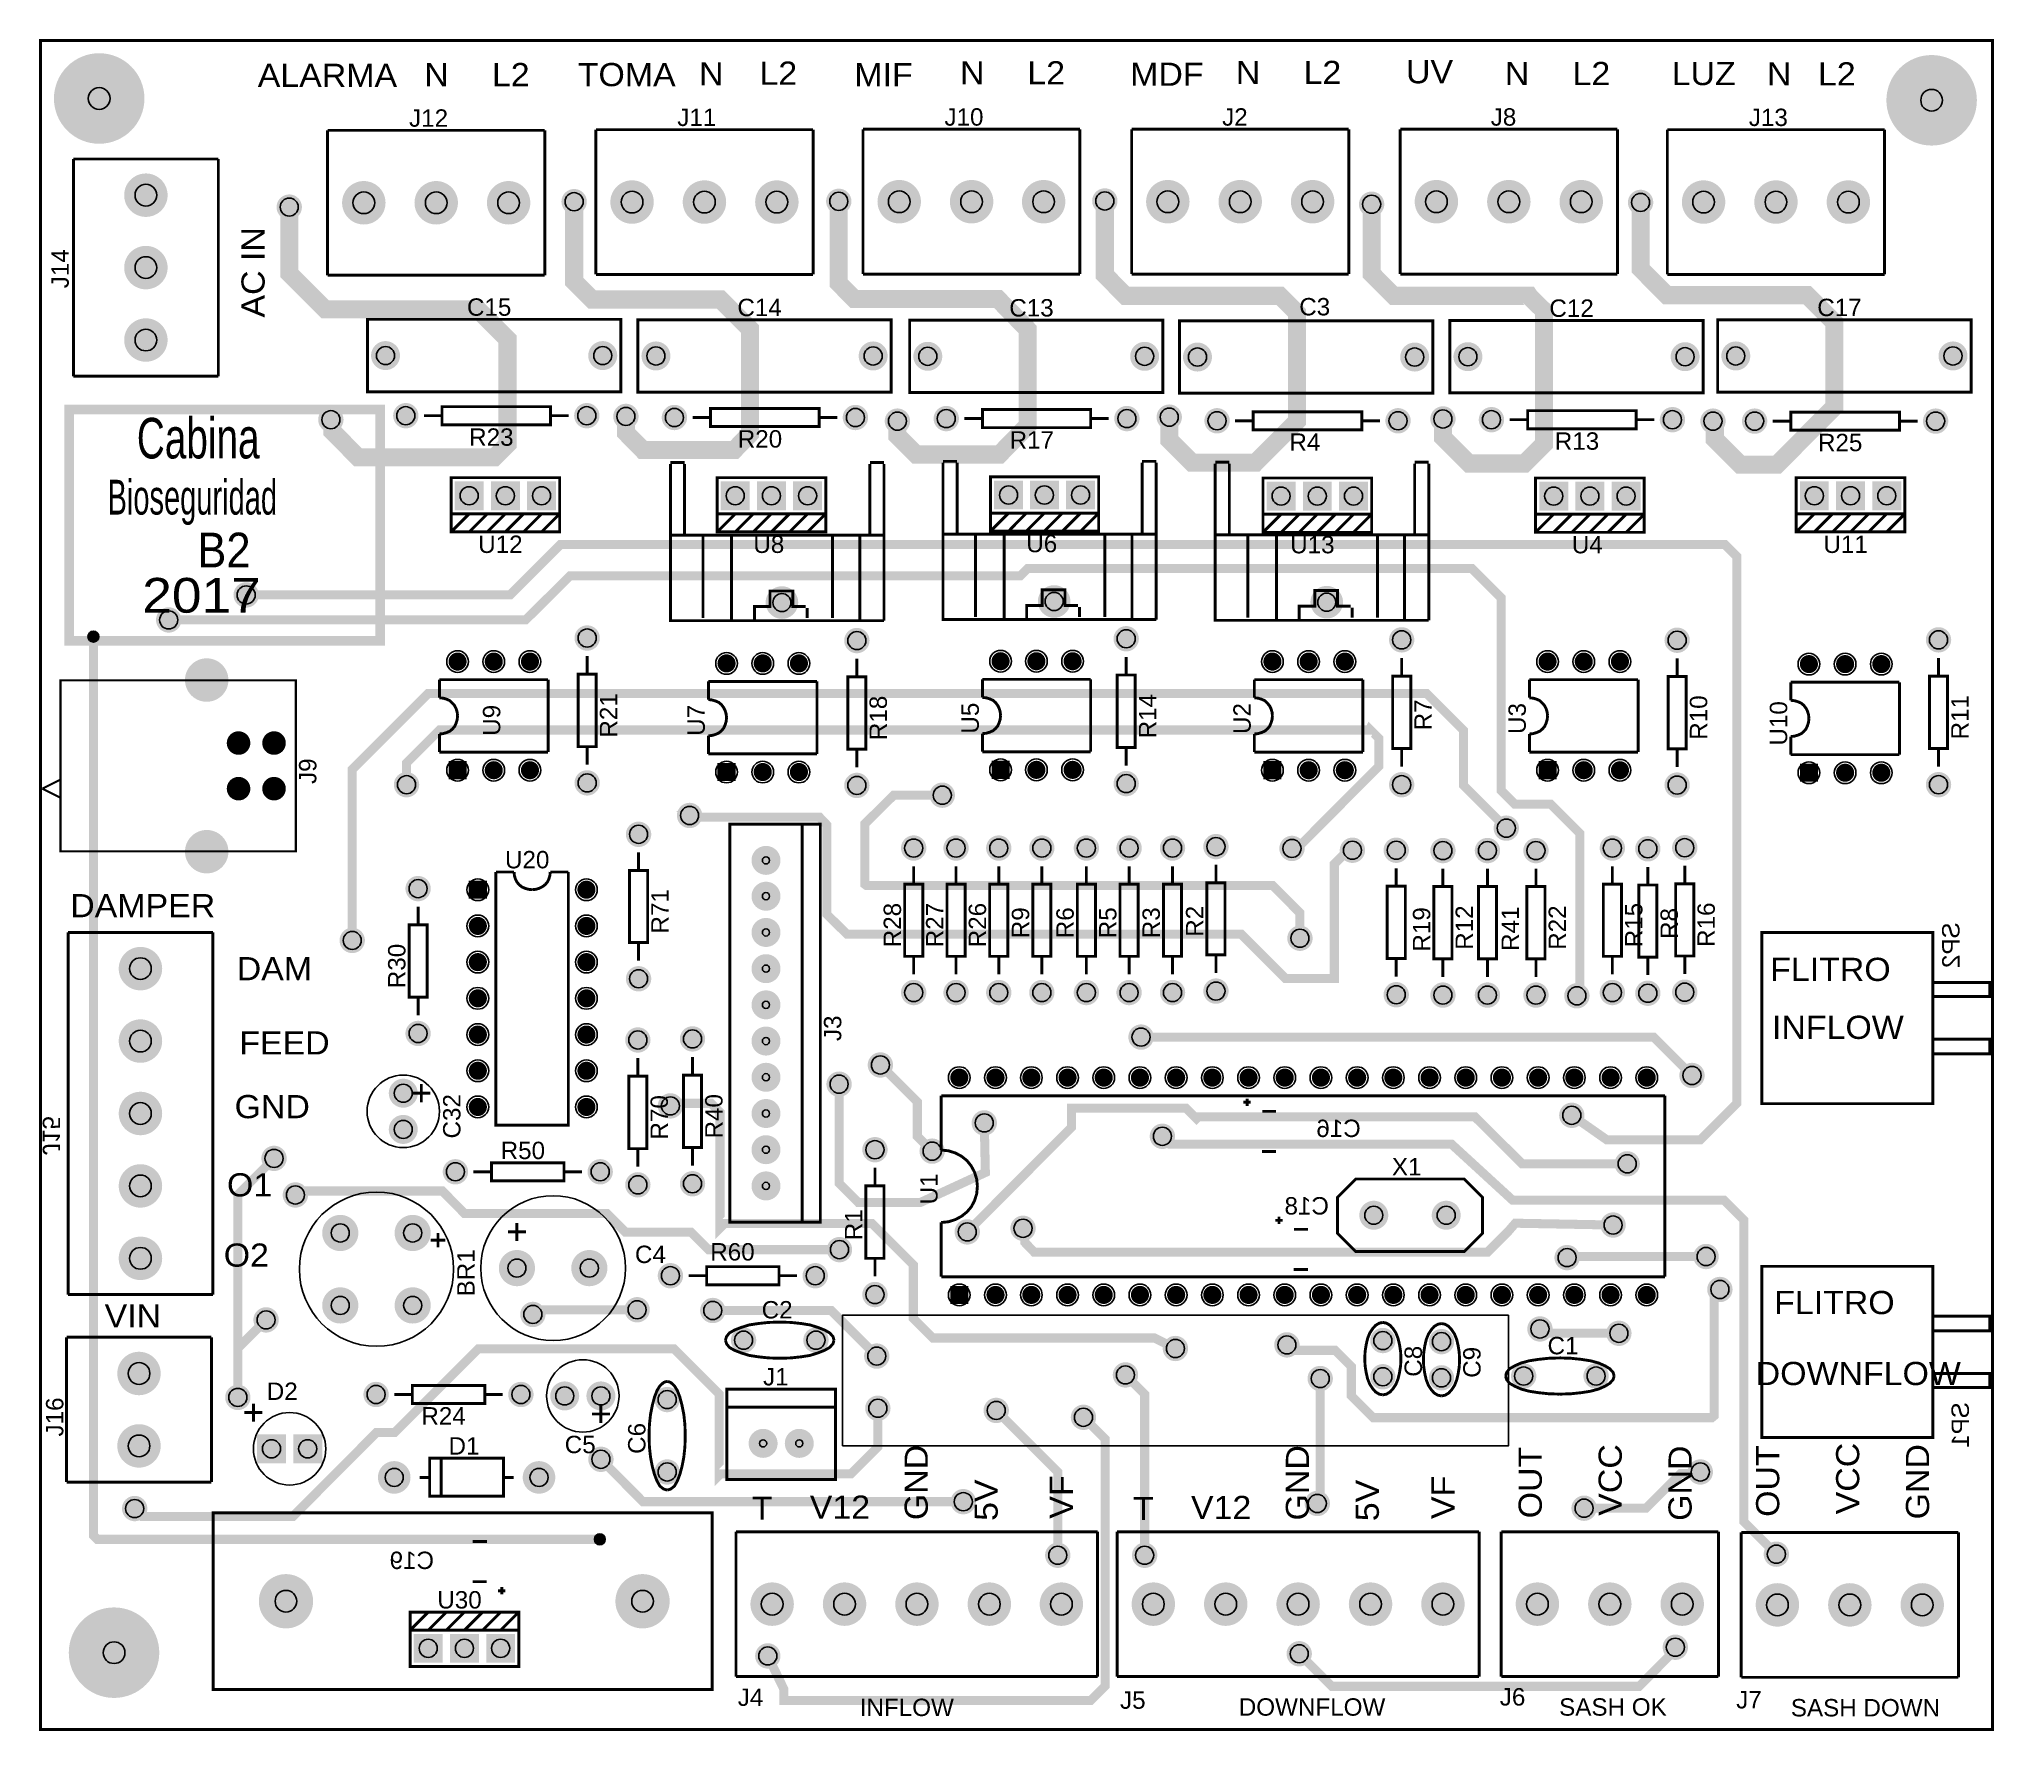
# Model space of a CAD drawing. Extents: x -2.7 to 2.7, y -2.34 to 2.34.
import ezdxf

# ---------------------------------------------------------------- set-up
doc = ezdxf.new("R2010")
doc.units = 0
doc.layers.get('0').update_dxf_attribs({"linetype": 'CONTINUOUS'})

msp = doc.modelspace()

# ---------------------------------------------------------------- texts
at = {"layer": '12632256'}
for s, height, width, p in [('N', 0.064, 1.09375, (-1.636, 2.206)), ('L2', 0.064, 1.09375, (-1.449, 2.206)), ('TOMA', 0.064, 1.09375, (-1.212, 2.206)), ('N', 0.064, 1.09375, (-0.877, 2.208)), ('L2', 0.064, 1.09375, (-0.71, 2.21)), ('MIF', 0.064, 1.09375, (-0.448, 2.206)), ('N', 0.064, 1.09375, (-0.156, 2.211)), ('L2', 0.064, 1.09375, (0.03, 2.211)), ('MDF', 0.064, 1.09375, (0.314, 2.207)), ('N', 0.064, 1.09375, (0.606, 2.212)), ('L2', 0.064, 1.09375, (0.793, 2.212)), ('UV', 0.064, 1.09375, (1.076, 2.214)), ('N', 0.064, 1.09375, (1.349, 2.209)), ('L2', 0.064, 1.09375, (1.536, 2.209)), ('LUZ', 0.064, 1.09375, (1.81, 2.209)), ('N', 0.064, 1.09375, (2.073, 2.208)), ('L2', 0.064, 1.09375, (2.214, 2.208)), ('ALARMA', 0.064, 1.09375, (-2.096, 2.204)), ('J12', 0.048, 1.041667, (-1.678, 2.094)), ('J11', 0.048, 1.041667, (-0.937, 2.096)), ('J10', 0.048, 1.041667, (-0.199, 2.097)), ('J2', 0.048, 1.041667, (0.568, 2.097)), ('J8', 0.048, 1.041667, (1.31, 2.097)), ('J13', 0.048, 1.041667, (2.023, 2.096)), ('C15', 0.048, 1.041667, (-1.518, 1.572)), ('C3', 0.048, 1.041667, (0.781, 1.573)), ('C14', 0.048, 1.041667, (-0.771, 1.571)), ('C13', 0.048, 1.041667, (-0.02, 1.57)), ('C12', 0.048, 1.041667, (1.472, 1.569)), ('C17', 0.048, 1.041667, (2.212, 1.571)), ('Cabina', 0.112, 0.714286, (-2.43, 1.178)), ('R23', 0.048, 1.041667, (-1.512, 1.213)), ('R20', 0.048, 1.041667, (-0.77, 1.208)), ('R17', 0.048, 1.041667, (-0.019, 1.205)), ('R4', 0.048, 1.041667, (0.754, 1.199)), ('R13', 0.048, 1.041667, (1.487, 1.202)), ('R25', 0.048, 1.041667, (2.214, 1.198)), ('Bioseguridad', 0.096, 0.625, (-2.511, 1.023)), ('B2', 0.096, 0.9375, (-2.263, 0.877)), ('U12', 0.048, 1.041667, (-1.487, 0.917)), ('U8', 0.048, 1.041667, (-0.727, 0.917)), ('U6', 0.048, 1.041667, (0.027, 0.919)), ('U13', 0.048, 1.041667, (0.756, 0.916)), ('U4', 0.048, 1.041667, (1.534, 0.916)), ('U11', 0.048, 1.041667, (2.229, 0.917)), ('2017', 0.096, 1.145833, (-2.415, 0.752)), ('U20', 0.048, 1.041667, (-1.413, 0.046)), ('DAMPER', 0.064, 1.09375, (-2.614, -0.089)), ('FLITRO', 0.064, 1.09375, (2.082, -0.265)), ('INFLOW', 0.064, 1.09375, (2.087, -0.425)), ('R50', 0.048, 1.041667, (-1.425, -0.757)), ('X1', 0.048, 1.041667, (1.037, -0.802)), ('C4', 0.048, 1.041667, (-1.054, -1.044)), ('R60', 0.048, 1.041667, (-0.846, -1.037)), ('FLITRO', 0.064, 1.09375, (2.093, -1.185)), ('VIN', 0.064, 1.09375, (-2.519, -1.222)), ('C2', 0.048, 1.041667, (-0.704, -1.197)), ('C1', 0.048, 1.041667, (1.467, -1.296)), ('J1', 0.048, 1.041667, (-0.7, -1.382)), ('DOWNFLOW', 0.064, 1.09375, (2.042, -1.381)), ('D2', 0.048, 1.041667, (-2.071, -1.422)), ('R24', 0.048, 1.041667, (-1.644, -1.49)), ('D1', 0.048, 1.041667, (-1.569, -1.573)), ('C5', 0.048, 1.041667, (-1.248, -1.569)), ('T', 0.064, 1.09375, (-0.731, -1.753)), ('V12', 0.064, 1.09375, (-0.571, -1.75)), ('T', 0.064, 1.09375, (0.322, -1.754)), ('V12', 0.064, 1.09375, (0.482, -1.751)), ('U30', 0.048, 1.041667, (-1.6, -1.998)), ('J4', 0.048, 1.041667, (-0.77, -2.267)), ('INFLOW', 0.048, 1.041667, (-0.433, -2.295)), ('J5', 0.048, 1.041667, (0.286, -2.275)), ('DOWNFLOW', 0.048, 1.041667, (0.614, -2.294)), ('J6', 0.048, 1.041667, (1.335, -2.266)), ('SASH OK', 0.048, 1.041667, (1.499, -2.294)), ('J7', 0.048, 1.041667, (1.988, -2.274)), ('SASH DOWN', 0.048, 1.041667, (2.139, -2.296))]:
    msp.add_text(s, height=height, dxfattribs=dict(at, width=width)).set_placement(p)
for s, height, width, p in [('AC IN', 0.064, 1.09375, (-2.077, 1.567)), ('J14', 0.048, 1.041667, (-2.618, 1.648)), ('U9', 0.048, 1.041667, (-1.426, 0.412)), ('R21', 0.048, 1.041667, (-1.103, 0.407)), ('U7', 0.048, 1.041667, (-0.861, 0.412)), ('R18', 0.048, 1.041667, (-0.358, 0.4)), ('U5', 0.048, 1.041667, (-0.104, 0.418)), ('R14', 0.048, 1.041667, (0.386, 0.405)), ('U2', 0.048, 1.041667, (0.647, 0.417)), ('R7', 0.048, 1.041667, (1.147, 0.427)), ('U3', 0.048, 1.041667, (1.407, 0.417)), ('R10', 0.048, 1.041667, (1.908, 0.401)), ('U10', 0.048, 1.041667, (2.129, 0.385)), ('R11', 0.048, 1.041667, (2.63, 0.402)), ('J9', 0.048, 1.041667, (-1.934, 0.279)), ('R71', 0.048, 1.041667, (-0.961, -0.134)), ('R28', 0.048, 1.041667, (-0.319, -0.172)), ('R27', 0.048, 1.041667, (-0.202, -0.172)), ('R26', 0.048, 1.041667, (-0.084, -0.172)), ('R15', 0.048, 1.041667, (1.729, -0.172)), ('R16', 0.048, 1.041667, (1.929, -0.171)), ('R9', 0.048, 1.041667, (0.035, -0.147)), ('R6', 0.048, 1.041667, (0.158, -0.147)), ('R5', 0.048, 1.041667, (0.276, -0.147)), ('R3', 0.048, 1.041667, (0.396, -0.147)), ('R2', 0.048, 1.041667, (0.516, -0.143)), ('R19', 0.048, 1.041667, (1.143, -0.184)), ('R12', 0.048, 1.041667, (1.261, -0.179)), ('R41', 0.048, 1.041667, (1.388, -0.182)), ('R22', 0.048, 1.041667, (1.518, -0.179)), ('R8', 0.048, 1.041667, (1.827, -0.149)), ('R30', 0.048, 1.041667, (-1.688, -0.285)), ('J3', 0.048, 1.041667, (-0.484, -0.431)), ('C32', 0.048, 1.041667, (-1.536, -0.7)), ('R70', 0.048, 1.041667, (-0.963, -0.703)), ('R40', 0.048, 1.041667, (-0.812, -0.7)), ('U1', 0.048, 1.041667, (-0.218, -0.882)), ('R1', 0.048, 1.041667, (-0.426, -0.981)), ('BR1', 0.048, 1.041667, (-1.497, -1.136)), ('C8', 0.048, 1.041667, (1.12, -1.358)), ('C9', 0.048, 1.041667, (1.282, -1.361)), ('J16', 0.048, 1.041667, (-2.633, -1.523)), ('C6', 0.048, 1.041667, (-1.025, -1.571)), ('GND', 0.064, 1.09375, (-0.245, -1.754)), ('GND', 0.064, 1.09375, (0.808, -1.755)), ('OUT', 0.064, 1.09375, (1.451, -1.749)), ('VCC', 0.064, 1.09375, (1.672, -1.742)), ('GND', 0.064, 1.09375, (1.865, -1.756)), ('OUT', 0.064, 1.09375, (2.107, -1.745)), ('VCC', 0.064, 1.09375, (2.328, -1.738)), ('GND', 0.064, 1.09375, (2.521, -1.752)), ('5V', 0.064, 1.09375, (-0.052, -1.756)), ('VF', 0.064, 1.09375, (0.156, -1.75)), ('5V', 0.064, 1.09375, (1.001, -1.757)), ('VF', 0.064, 1.09375, (1.21, -1.751))]:
    msp.add_text(s, height=height, rotation=90, dxfattribs=dict(at, width=width)).set_placement(p)
for s, height, rotation, text_generation_flag, width, p in [('SP2', 0.048, 90, 2, 1.041667, (2.605, -0.103)), ('DAM', 0.064, 180, 6, 1.09375, (-2.154, -0.263)), ('FEED', 0.064, 180, 6, 1.09375, (-2.147, -0.468)), ('GND', 0.064, 180, 6, 1.09375, (-2.16, -0.644)), ('J15', 0.048, 90, 4, 1.041667, (-2.69, -0.746)), ('O1', 0.064, 180, 6, 1.09375, (-2.181, -0.86)), ('O2', 0.064, 180, 6, 1.09375, (-2.19, -1.054)), ('SP1', 0.048, 90, 2, 1.041667, (2.631, -1.428))]:
    msp.add_text(s, height=height, rotation=rotation, dxfattribs=dict(at, text_generation_flag=text_generation_flag, width=width)).set_placement(p)
at = {"layer": '12632256', "text_generation_flag": 2, "width": 1.041667}
for s, p in [('C16', (0.951, -0.696)), ('C18', (0.863, -0.91)), ('C19', (-1.609, -1.889))]:
    msp.add_text(s, height=0.048, dxfattribs=at).set_placement(p)

# ---------------------------------------------------------------- blocks, each defined once
blk = doc.blocks.new('EPAD')
at = {"const_width": 0.5}
blk.add_lwpolyline([(-0.25, 0, 1), (0.25, 0, 1)], format="xyb", close=True, dxfattribs=at)
blk = doc.blocks.new('RPAD')
blk.add_trace([(-0.5, -0.5), (-0.5, 0.5), (0.5, -0.5), (0.5, 0.5)])

# ---------------------------------------------------------------- linework, layer by layer
for points, const_width in [([(-2.696, -2.332), (2.696, -2.332), (2.696, 2.332), (-2.696, 2.332), (-2.696, -2.332)], 0.008), ([(-1.903, 2.084), (-1.903, 1.684)], 0.008), ([(-1.303, 2.084), (-1.903, 2.084)], 0.008), ([(-1.303, 2.084), (-1.303, 1.684)], 0.008), ([(-1.162, 2.086), (-1.162, 1.686)], 0.008), ([(-0.562, 2.086), (-1.162, 2.086)], 0.008), ([(-0.562, 2.086), (-0.562, 1.686)], 0.008), ([(-0.424, 2.087), (-0.424, 1.687)], 0.008), ([(0.175, 2.087), (-0.424, 2.087)], 0.008), ([(0.175, 2.087), (0.175, 1.687)], 0.008), ([(0.318, 2.087), (0.318, 1.687)], 0.008), ([(0.918, 2.087), (0.318, 2.087)], 0.008), ([(0.918, 2.087), (0.918, 1.687)], 0.008), ([(1.06, 2.087), (1.06, 1.687)], 0.008), ([(1.66, 2.087), (1.06, 2.087)], 0.008), ([(1.66, 2.087), (1.66, 1.687)], 0.008), ([(1.798, 2.086), (1.798, 1.686)], 0.008), ([(2.398, 2.086), (1.798, 2.086)], 0.008), ([(2.398, 2.086), (2.398, 1.686)], 0.008), ([(-2.605, 2.005), (-2.205, 2.005)], 0.008), ([(-2.605, 2.005), (-2.605, 1.405)], 0.008), ([(-2.205, 1.405), (-2.205, 2.005)], 0.008), ([(-2.009, 1.872), (-2.009, 1.689), (-1.91, 1.59), (-1.489, 1.59), (-1.406, 1.507), (-1.406, 1.217), (-1.442, 1.181), (-1.819, 1.181), (-1.89, 1.253), (-1.89, 1.281), (-1.894, 1.285)], 0.05), ([(-1.222, 1.887), (-1.222, 1.667), (-1.172, 1.617), (-0.818, 1.617), (-0.736, 1.535), (-0.736, 1.246), (-0.78, 1.201), (-1.032, 1.201), (-1.079, 1.249), (-1.079, 1.294)], 0.05), ([(-0.491, 1.888), (-0.491, 1.662), (-0.448, 1.618), (-0.051, 1.618), (0.031, 1.534), (0.031, 1.269), (-0.047, 1.189), (-0.277, 1.189), (-0.329, 1.241), (-0.329, 1.281)], 0.05), ([(0.244, 1.889), (0.244, 1.685), (0.301, 1.627), (0.728, 1.627), (0.775, 1.58), (0.775, 1.281), (0.66, 1.166), (0.485, 1.166), (0.422, 1.229), (0.422, 1.292)], 0.05), ([(0.981, 1.88), (0.981, 1.688), (1.042, 1.627), (1.416, 1.627), (1.418, 1.624), (1.457, 1.586), (1.457, 1.218), (1.403, 1.164), (1.25, 1.164), (1.178, 1.236), (1.178, 1.287)], 0.05), ([(1.724, 1.885), (1.724, 1.702), (1.796, 1.629), (2.184, 1.629), (2.259, 1.554), (2.259, 1.32), (2.101, 1.161), (1.999, 1.161), (1.929, 1.231), (1.929, 1.276), (1.924, 1.281)], 0.05), ([(-1.903, 1.684), (-1.303, 1.684)], 0.008), ([(-1.162, 1.686), (-0.562, 1.686)], 0.008), ([(-0.424, 1.687), (0.175, 1.687)], 0.008), ([(0.318, 1.687), (0.918, 1.687)], 0.008), ([(1.06, 1.687), (1.66, 1.687)], 0.008), ([(1.798, 1.686), (2.398, 1.686)], 0.008), ([(-1.793, 1.362), (-1.093, 1.362), (-1.093, 1.562), (-1.793, 1.562), (-1.793, 1.362)], 0.008), ([(-1.046, 1.361), (-0.346, 1.361), (-0.346, 1.561), (-1.046, 1.561), (-1.046, 1.361)], 0.008), ([(-0.295, 1.36), (0.404, 1.36), (0.404, 1.56), (-0.295, 1.56), (-0.295, 1.36)], 0.008), ([(0.45, 1.358), (1.15, 1.358), (1.15, 1.558), (0.45, 1.558), (0.45, 1.358)], 0.008), ([(1.197, 1.359), (1.897, 1.359), (1.897, 1.559), (1.197, 1.559), (1.197, 1.359)], 0.008), ([(1.937, 1.361), (2.637, 1.361), (2.637, 1.561), (1.937, 1.561), (1.937, 1.361)], 0.008), ([(-2.605, 1.405), (-2.205, 1.405)], 0.008), ([(-2.617, 0.674), (-1.758, 0.674), (-1.758, 1.313), (-2.617, 1.313), (-2.617, 0.674)], 0.027), ([(-1.587, 1.296), (-1.637, 1.296)], 0.008), ([(-1.587, 1.271), (-1.287, 1.271), (-1.287, 1.321), (-1.587, 1.321), (-1.587, 1.271)], 0.008), ([(-1.237, 1.296), (-1.287, 1.296)], 0.008), ([(-0.845, 1.266), (-0.545, 1.266), (-0.545, 1.316), (-0.845, 1.316), (-0.845, 1.266)], 0.008), ([(-0.094, 1.263), (0.205, 1.263), (0.205, 1.313), (-0.094, 1.313), (-0.094, 1.263)], 0.008), ([(0.654, 1.257), (0.954, 1.257), (0.954, 1.307), (0.654, 1.307), (0.654, 1.257)], 0.008), ([(1.412, 1.26), (1.712, 1.26), (1.712, 1.31), (1.412, 1.31), (1.412, 1.26)], 0.008), ([(2.139, 1.256), (2.439, 1.256), (2.439, 1.306), (2.139, 1.306), (2.139, 1.256)], 0.008), ([(-0.845, 1.291), (-0.895, 1.291)], 0.008), ([(-0.495, 1.291), (-0.545, 1.291)], 0.008), ([(-0.094, 1.288), (-0.144, 1.288)], 0.008), ([(0.255, 1.288), (0.205, 1.288)], 0.008), ([(0.654, 1.282), (0.604, 1.282)], 0.008), ([(1.004, 1.282), (0.954, 1.282)], 0.008), ([(1.412, 1.285), (1.362, 1.285)], 0.008), ([(1.762, 1.285), (1.712, 1.285)], 0.008), ([(2.139, 1.281), (2.089, 1.281)], 0.008), ([(2.489, 1.281), (2.439, 1.281)], 0.008), ([(-0.917, 1.167), (-0.956, 1.167)], 0.008), ([(-0.366, 0.73), (-0.956, 0.73), (-0.956, 1.163)], 0.008), ([(-0.917, 1.163), (-0.917, 0.966)], 0.008), ([(-0.366, 1.167), (-0.405, 1.167)], 0.008), ([(-0.405, 1.163), (-0.405, 0.966)], 0.008), ([(-0.366, 0.73), (-0.366, 1.163)], 0.008), ([(-0.164, 1.17), (-0.203, 1.17)], 0.008), ([(0.386, 0.733), (-0.203, 0.733), (-0.203, 1.166)], 0.008), ([(-0.164, 1.166), (-0.164, 0.969)], 0.008), ([(0.386, 1.17), (0.347, 1.17)], 0.008), ([(0.347, 1.166), (0.347, 0.969)], 0.008), ([(0.386, 0.733), (0.386, 1.166)], 0.008), ([(0.588, 1.168), (0.549, 1.168)], 0.008), ([(1.139, 0.731), (0.549, 0.731), (0.549, 1.164)], 0.008), ([(0.588, 1.164), (0.588, 0.967)], 0.008), ([(1.139, 1.168), (1.1, 1.168)], 0.008), ([(1.1, 1.164), (1.1, 0.967)], 0.008), ([(1.139, 0.731), (1.139, 1.164)], 0.008), ([(-1.562, 1.025), (-1.262, 1.025), (-1.262, 1.125), (-1.562, 1.125), (-1.562, 1.025)], 0.008), ([(-0.827, 1.025), (-0.527, 1.025), (-0.527, 1.125), (-0.827, 1.125), (-0.827, 1.025)], 0.008), ([(-0.072, 1.027), (0.227, 1.027), (0.227, 1.127), (-0.072, 1.127), (-0.072, 1.027)], 0.008), ([(0.681, 1.024), (0.981, 1.024), (0.981, 1.124), (0.681, 1.124), (0.681, 1.024)], 0.008), ([(1.434, 1.024), (1.734, 1.024), (1.734, 1.124), (1.434, 1.124), (1.434, 1.024)], 0.008), ([(2.154, 1.025), (2.454, 1.025), (2.454, 1.125), (2.154, 1.125), (2.154, 1.025)], 0.008), ([(-1.262, 1.025), (-1.262, 0.975), (-1.562, 0.975), (-1.562, 1.025)], 0.008), ([(-1.512, 1.025), (-1.562, 0.975)], 0.008), ([(-1.462, 1.025), (-1.512, 0.975)], 0.008), ([(-1.412, 1.025), (-1.462, 0.975)], 0.008), ([(-1.362, 1.025), (-1.412, 0.975)], 0.008), ([(-1.312, 1.025), (-1.362, 0.975)], 0.008), ([(-1.262, 1.025), (-1.312, 0.975)], 0.008), ([(-0.527, 1.025), (-0.527, 0.975), (-0.827, 0.975), (-0.827, 1.025)], 0.008), ([(-0.777, 1.025), (-0.827, 0.975)], 0.008), ([(-0.727, 1.025), (-0.777, 0.975)], 0.008), ([(-0.677, 1.025), (-0.727, 0.975)], 0.008), ([(-0.627, 1.025), (-0.677, 0.975)], 0.008), ([(-0.577, 1.025), (-0.627, 0.975)], 0.008), ([(-0.527, 1.025), (-0.577, 0.975)], 0.008), ([(0.227, 1.027), (0.227, 0.977), (-0.072, 0.977), (-0.072, 1.027)], 0.008), ([(-0.022, 1.027), (-0.072, 0.977)], 0.008), ([(0.027, 1.027), (-0.022, 0.977)], 0.008), ([(0.077, 1.027), (0.027, 0.977)], 0.008), ([(0.127, 1.027), (0.077, 0.977)], 0.008), ([(0.177, 1.027), (0.127, 0.977)], 0.008), ([(0.227, 1.027), (0.177, 0.977)], 0.008), ([(0.981, 1.024), (0.981, 0.974), (0.681, 0.974), (0.681, 1.024)], 0.008), ([(0.731, 1.024), (0.681, 0.974)], 0.008), ([(0.781, 1.024), (0.731, 0.974)], 0.008), ([(0.831, 1.024), (0.781, 0.974)], 0.008), ([(0.881, 1.024), (0.831, 0.974)], 0.008), ([(0.931, 1.024), (0.881, 0.974)], 0.008), ([(0.981, 1.024), (0.931, 0.974)], 0.008), ([(1.734, 1.024), (1.734, 0.974), (1.434, 0.974), (1.434, 1.024)], 0.008), ([(1.484, 1.024), (1.434, 0.974)], 0.008), ([(1.534, 1.024), (1.484, 0.974)], 0.008), ([(1.584, 1.024), (1.534, 0.974)], 0.008), ([(1.634, 1.024), (1.584, 0.974)], 0.008), ([(1.684, 1.024), (1.634, 0.974)], 0.008), ([(1.734, 1.024), (1.684, 0.974)], 0.008), ([(2.454, 1.025), (2.454, 0.975), (2.154, 0.975), (2.154, 1.025)], 0.008), ([(2.204, 1.025), (2.154, 0.975)], 0.008), ([(2.254, 1.025), (2.204, 0.975)], 0.008), ([(2.304, 1.025), (2.254, 0.975)], 0.008), ([(2.354, 1.025), (2.304, 0.975)], 0.008), ([(2.404, 1.025), (2.354, 0.975)], 0.008), ([(2.454, 1.025), (2.404, 0.975)], 0.008), ([(0.386, 0.969), (-0.199, 0.969)], 0.008), ([(-0.113, 0.74), (-0.113, 0.969)], 0.008), ([(-0.034, 0.736), (-0.034, 0.969)], 0.008), ([(0.244, 0.74), (0.244, 0.969)], 0.008), ([(-2.128, 0.801), (-1.399, 0.801), (-1.26, 0.94), (1.957, 0.94), (1.99, 0.907), (1.99, -0.603), (1.889, -0.704), (1.631, -0.704), (1.534, -0.636)], 0.025), ([(-0.366, 0.966), (-0.952, 0.966)], 0.008), ([(-0.866, 0.737), (-0.866, 0.966)], 0.008), ([(-0.787, 0.733), (-0.787, 0.966)], 0.008), ([(-0.508, 0.737), (-0.508, 0.966)], 0.008), ([(-0.433, 0.733), (-0.433, 0.962)], 0.008), ([(0.319, 0.736), (0.319, 0.965)], 0.008), ([(1.139, 0.967), (0.553, 0.967)], 0.008), ([(0.639, 0.738), (0.639, 0.967)], 0.008), ([(0.718, 0.734), (0.718, 0.967)], 0.008), ([(0.997, 0.738), (0.997, 0.967)], 0.008), ([(1.072, 0.734), (1.072, 0.963)], 0.008), ([(-2.342, 0.732), (-1.356, 0.732), (-1.233, 0.854), (0.011, 0.854), (0.031, 0.874), (1.258, 0.874), (1.339, 0.793), (1.339, 0.261), (1.377, 0.223), (1.476, 0.223), (1.556, 0.143), (1.556, -0.298), (1.548, -0.306)], 0.025), ([(-0.582, 0.769), (-0.618, 0.769), (-0.618, 0.812), (-0.681, 0.812), (-0.681, 0.773), (-0.681, 0.769), (-0.724, 0.769)], 0.008), ([(0.17, 0.772), (0.134, 0.772), (0.134, 0.815), (0.071, 0.815), (0.071, 0.776), (0.071, 0.772), (0.028, 0.772)], 0.008), ([(0.923, 0.77), (0.887, 0.77), (0.887, 0.813), (0.824, 0.813), (0.824, 0.774), (0.824, 0.77), (0.781, 0.77)], 0.008), ([(-0.724, 0.773), (-0.724, 0.733)], 0.008), ([(-0.578, 0.737), (-0.578, 0.765)], 0.008), ([(0.028, 0.776), (0.028, 0.736)], 0.008), ([(0.174, 0.74), (0.174, 0.768)], 0.008), ([(0.781, 0.774), (0.781, 0.734)], 0.008), ([(0.927, 0.738), (0.927, 0.766)], 0.008), ([(-2.55, 0.686), (-2.55, -1.796), (-2.539, -1.807), (-1.151, -1.807)], 0.025), ([(-1.186, 0.632), (-1.186, 0.582)], 0.008), ([(-0.441, 0.625), (-0.441, 0.575)], 0.008), ([(0.303, 0.63), (0.303, 0.58)], 0.008), ([(1.064, 0.627), (1.064, 0.577)], 0.008), ([(1.825, 0.626), (1.825, 0.576)], 0.008), ([(2.547, 0.627), (2.547, 0.577)], 0.008), ([(-2.641, 0.565), (-2.641, 0.093), (-1.991, 0.093), (-1.991, 0.565), (-2.641, 0.565)], 0.006), ([(-1.835, -0.153), (-1.835, 0.319), (-1.625, 0.529), (1.133, 0.529), (1.235, 0.427), (1.235, 0.275), (1.353, 0.157)], 0.025), ([(-1.594, 0.517), (-1.594, 0.567)], 0.008), ([(-1.594, 0.567), (-1.294, 0.567)], 0.008), ([(-1.294, 0.367), (-1.294, 0.567)], 0.008), ([(-1.211, 0.382), (-1.161, 0.382), (-1.161, 0.582), (-1.211, 0.582), (-1.211, 0.382)], 0.008), ([(-0.851, 0.512), (-0.851, 0.562)], 0.008), ([(-0.851, 0.562), (-0.551, 0.562)], 0.008), ([(-0.551, 0.362), (-0.551, 0.562)], 0.008), ([(-0.466, 0.375), (-0.416, 0.375), (-0.416, 0.575), (-0.466, 0.575), (-0.466, 0.375)], 0.008), ([(-0.094, 0.518), (-0.094, 0.568)], 0.008), ([(-0.094, 0.568), (0.205, 0.568)], 0.008), ([(0.205, 0.368), (0.205, 0.568)], 0.008), ([(0.278, 0.38), (0.328, 0.38), (0.328, 0.58), (0.278, 0.58), (0.278, 0.38)], 0.008), ([(0.657, 0.517), (0.657, 0.567)], 0.008), ([(0.657, 0.567), (0.957, 0.567)], 0.008), ([(0.957, 0.367), (0.957, 0.567)], 0.008), ([(1.039, 0.377), (1.089, 0.377), (1.089, 0.577), (1.039, 0.577), (1.039, 0.377)], 0.008), ([(1.417, 0.517), (1.417, 0.567)], 0.008), ([(1.417, 0.567), (1.717, 0.567)], 0.008), ([(1.717, 0.367), (1.717, 0.567)], 0.008), ([(1.8, 0.376), (1.85, 0.376), (1.85, 0.576), (1.8, 0.576), (1.8, 0.376)], 0.008), ([(2.139, 0.51), (2.139, 0.56)], 0.008), ([(2.139, 0.56), (2.439, 0.56)], 0.008), ([(2.439, 0.36), (2.439, 0.56)], 0.008), ([(2.522, 0.377), (2.572, 0.377), (2.572, 0.577), (2.522, 0.577), (2.522, 0.377)], 0.008), ([(-1.544, 0.467), (-1.545, 0.477), (-1.548, 0.487), (-1.552, 0.495), (-1.558, 0.502), (-1.565, 0.509), (-1.574, 0.513), (-1.584, 0.516), (-1.594, 0.517)], 0.008), ([(-0.801, 0.462), (-0.802, 0.472), (-0.805, 0.482), (-0.809, 0.49), (-0.815, 0.498), (-0.822, 0.504), (-0.831, 0.508), (-0.841, 0.511), (-0.851, 0.512)], 0.008), ([(-0.044, 0.468), (-0.045, 0.478), (-0.048, 0.488), (-0.052, 0.496), (-0.058, 0.504), (-0.065, 0.51), (-0.074, 0.514), (-0.084, 0.517), (-0.094, 0.518)], 0.008), ([(0.707, 0.467), (0.706, 0.477), (0.703, 0.487), (0.699, 0.495), (0.693, 0.502), (0.686, 0.509), (0.677, 0.513), (0.667, 0.516), (0.657, 0.517)], 0.008), ([(1.467, 0.467), (1.466, 0.477), (1.463, 0.487), (1.459, 0.495), (1.453, 0.502), (1.446, 0.509), (1.437, 0.513), (1.427, 0.516), (1.417, 0.517)], 0.008), ([(2.189, 0.46), (2.188, 0.47), (2.185, 0.48), (2.181, 0.488), (2.175, 0.496), (2.168, 0.502), (2.159, 0.506), (2.149, 0.509), (2.139, 0.51)], 0.008), ([(-1.685, 0.277), (-1.685, 0.337), (-1.594, 0.428), (0.975, 0.428), (0.976, 0.43), (1.001, 0.405), (1.001, 0.328), (0.775, 0.101), (0.761, 0.101)], 0.025), ([(-1.544, 0.467), (-1.545, 0.457), (-1.548, 0.447), (-1.552, 0.438), (-1.558, 0.431), (-1.565, 0.425), (-1.574, 0.421), (-1.584, 0.418), (-1.594, 0.417)], 0.008), ([(-0.801, 0.462), (-0.802, 0.452), (-0.805, 0.442), (-0.809, 0.433), (-0.815, 0.426), (-0.822, 0.42), (-0.831, 0.416), (-0.841, 0.413), (-0.851, 0.412)], 0.008), ([(-0.044, 0.468), (-0.045, 0.458), (-0.048, 0.448), (-0.052, 0.439), (-0.058, 0.432), (-0.065, 0.426), (-0.074, 0.422), (-0.084, 0.419), (-0.094, 0.418)], 0.008), ([(0.707, 0.467), (0.706, 0.457), (0.703, 0.447), (0.699, 0.438), (0.693, 0.431), (0.686, 0.425), (0.677, 0.421), (0.667, 0.418), (0.657, 0.417)], 0.008), ([(1.467, 0.467), (1.466, 0.457), (1.463, 0.447), (1.459, 0.438), (1.453, 0.431), (1.446, 0.425), (1.437, 0.421), (1.427, 0.418), (1.417, 0.417)], 0.008), ([(2.189, 0.46), (2.188, 0.45), (2.185, 0.44), (2.181, 0.431), (2.175, 0.424), (2.168, 0.418), (2.159, 0.414), (2.149, 0.411), (2.139, 0.41)], 0.008), ([(-1.594, 0.367), (-1.594, 0.417)], 0.008), ([(-1.186, 0.382), (-1.186, 0.332)], 0.008), ([(-0.851, 0.362), (-0.851, 0.412)], 0.008), ([(-0.441, 0.375), (-0.441, 0.325)], 0.008), ([(-0.094, 0.368), (-0.094, 0.418)], 0.008), ([(0.303, 0.38), (0.303, 0.33)], 0.008), ([(0.657, 0.367), (0.657, 0.417)], 0.008), ([(1.064, 0.377), (1.064, 0.327)], 0.008), ([(1.417, 0.367), (1.417, 0.417)], 0.008), ([(1.825, 0.376), (1.825, 0.326)], 0.008), ([(2.139, 0.36), (2.139, 0.41)], 0.008), ([(2.547, 0.377), (2.547, 0.327)], 0.008), ([(-1.594, 0.367), (-1.294, 0.367)], 0.008), ([(-0.851, 0.362), (-0.551, 0.362)], 0.008), ([(-0.094, 0.368), (0.205, 0.368)], 0.008), ([(0.657, 0.367), (0.957, 0.367)], 0.008), ([(1.417, 0.367), (1.717, 0.367)], 0.008), ([(2.139, 0.36), (2.439, 0.36)], 0.008), ([(-2.641, 0.291), (-2.691, 0.266)], 0.006), ([(-2.641, 0.241), (-2.691, 0.266)], 0.006), ([(0.783, -0.147), (0.783, -0.077), (0.707, -0.001), (-0.415, -0.001), (-0.419, 0.002), (-0.419, 0.169), (-0.339, 0.248), (-0.205, 0.248)], 0.025), ([(0.928, 0.096), (0.916, 0.096), (0.878, 0.058), (0.878, -0.258), (0.743, -0.258), (0.621, -0.136), (-0.468, -0.136), (-0.524, -0.081), (-0.524, 0.166), (-0.544, 0.187), (-0.9, 0.187), (-0.906, 0.192), (-0.903, 0.192)], 0.025), ([(-0.792, -0.931), (-0.542, -0.931), (-0.542, 0.168), (-0.792, 0.168), (-0.792, -0.931)], 0.008), ([(-0.592, 0.168), (-0.592, -0.931)], 0.008), ([(-1.044, 0.09), (-1.044, 0.04)], 0.008), ([(-0.284, 0.002), (-0.284, 0.052)], 0.008), ([(-0.167, 0.002), (-0.167, 0.052)], 0.008), ([(-0.049, 0.002), (-0.049, 0.052)], 0.008), ([(0.07, 0.002), (0.07, 0.052)], 0.008), ([(0.193, 0.002), (0.193, 0.052)], 0.008), ([(0.311, 0.002), (0.311, 0.052)], 0.008), ([(0.431, 0.002), (0.431, 0.052)], 0.008), ([(0.551, 0.006), (0.551, 0.056)], 0.008), ([(1.646, 0.052), (1.646, 0.002)], 0.008), ([(1.846, 0.053), (1.846, 0.003)], 0.008), ([(-1.438, 0.036), (-1.388, 0.036)], 0.008), ([(-1.438, 0.036), (-1.438, -0.663), (-1.238, -0.663), (-1.238, 0.036)], 0.008), ([(-1.338, -0.013), (-1.348, -0.012), (-1.358, -0.009), (-1.367, -0.005), (-1.374, 0.001), (-1.38, 0.008), (-1.384, 0.016), (-1.387, 0.026), (-1.388, 0.036)], 0.008), ([(-1.338, -0.013), (-1.328, -0.012), (-1.318, -0.009), (-1.31, -0.005), (-1.302, 0.001), (-1.296, 0.008), (-1.292, 0.016), (-1.289, 0.026), (-1.288, 0.036)], 0.008), ([(-1.288, 0.036), (-1.238, 0.036)], 0.008), ([(-1.069, -0.159), (-1.019, -0.159), (-1.019, 0.04), (-1.069, 0.04), (-1.069, -0.159)], 0.008), ([(-0.309, -0.197), (-0.259, -0.197), (-0.259, 0.002), (-0.309, 0.002), (-0.309, -0.197)], 0.008), ([(-0.192, -0.197), (-0.142, -0.197), (-0.142, 0.002), (-0.192, 0.002), (-0.192, -0.197)], 0.008), ([(-0.074, -0.197), (-0.024, -0.197), (-0.024, 0.002), (-0.074, 0.002), (-0.074, -0.197)], 0.008), ([(0.045, -0.197), (0.095, -0.197), (0.095, 0.002), (0.045, 0.002), (0.045, -0.197)], 0.008), ([(0.168, -0.197), (0.218, -0.197), (0.218, 0.002), (0.168, 0.002), (0.168, -0.197)], 0.008), ([(0.286, -0.197), (0.336, -0.197), (0.336, 0.002), (0.286, 0.002), (0.286, -0.197)], 0.008), ([(0.406, -0.197), (0.456, -0.197), (0.456, 0.002), (0.406, 0.002), (0.406, -0.197)], 0.008), ([(0.526, -0.193), (0.576, -0.193), (0.576, 0.006), (0.526, 0.006), (0.526, -0.193)], 0.008), ([(1.024, -0.203), (1.074, -0.203), (1.074, -0.003), (1.024, -0.003), (1.024, -0.203)], 0.008), ([(1.049, 0.046), (1.049, -0.003)], 0.008), ([(1.153, -0.204), (1.203, -0.204), (1.203, -0.004), (1.153, -0.004), (1.153, -0.204)], 0.008), ([(1.178, 0.045), (1.178, -0.004)], 0.008), ([(1.276, -0.204), (1.326, -0.204), (1.326, -0.004), (1.276, -0.004), (1.276, -0.204)], 0.008), ([(1.301, -0.004), (1.301, 0.045)], 0.008), ([(1.41, -0.204), (1.46, -0.204), (1.46, -0.004), (1.41, -0.004), (1.41, -0.204)], 0.008), ([(1.435, 0.045), (1.435, -0.004)], 0.008), ([(1.621, -0.197), (1.671, -0.197), (1.671, 0.002), (1.621, 0.002), (1.621, -0.197)], 0.008), ([(1.719, -0.199), (1.769, -0.199), (1.769, 0), (1.719, 0), (1.719, -0.199)], 0.008), ([(1.744, 0.05), (1.744, 0)], 0.008), ([(1.821, -0.196), (1.871, -0.196), (1.871, 0.003), (1.821, 0.003), (1.821, -0.196)], 0.008), ([(-1.678, -0.31), (-1.628, -0.31), (-1.628, -0.11), (-1.678, -0.11), (-1.678, -0.31)], 0.008), ([(-1.653, -0.11), (-1.653, -0.06)], 0.008), ([(-2.62, -0.131), (-2.22, -0.131)], 0.008), ([(-2.62, -1.131), (-2.62, -0.131)], 0.008), ([(-2.22, -0.131), (-2.22, -1.131)], 0.008), ([(-1.044, -0.159), (-1.044, -0.209)], 0.008), ([(2.059, -0.604), (2.531, -0.604), (2.531, -0.131), (2.059, -0.131), (2.059, -0.604)], 0.008), ([(-0.284, -0.247), (-0.284, -0.197)], 0.008), ([(-0.167, -0.247), (-0.167, -0.197)], 0.008), ([(-0.049, -0.247), (-0.049, -0.197)], 0.008), ([(0.07, -0.247), (0.07, -0.197)], 0.008), ([(0.193, -0.247), (0.193, -0.197)], 0.008), ([(0.311, -0.247), (0.311, -0.197)], 0.008), ([(0.431, -0.247), (0.431, -0.197)], 0.008), ([(0.551, -0.243), (0.551, -0.193)], 0.008), ([(1.049, -0.203), (1.049, -0.253)], 0.008), ([(1.178, -0.204), (1.178, -0.254)], 0.008), ([(1.301, -0.254), (1.301, -0.204)], 0.008), ([(1.435, -0.204), (1.435, -0.254)], 0.008), ([(1.646, -0.197), (1.646, -0.247)], 0.008), ([(1.744, -0.199), (1.744, -0.249)], 0.008), ([(1.846, -0.196), (1.846, -0.246)], 0.008), ([(2.531, -0.308), (2.689, -0.308), (2.689, -0.269), (2.531, -0.269), (2.531, -0.308)], 0.008), ([(-1.653, -0.36), (-1.653, -0.31)], 0.008), ([(0.344, -0.42), (1.76, -0.42), (1.866, -0.526)], 0.025), ([(2.531, -0.466), (2.689, -0.466), (2.689, -0.426), (2.531, -0.426), (2.531, -0.466)], 0.008), ([(-1.046, -0.478), (-1.046, -0.528)], 0.008), ([(-0.895, -0.475), (-0.895, -0.525)], 0.008), ([(-0.376, -0.497), (-0.274, -0.599), (-0.274, -0.694), (-0.233, -0.735)], 0.025), ([(-1.071, -0.728), (-1.021, -0.728), (-1.021, -0.528), (-1.071, -0.528), (-1.071, -0.728)], 0.008), ([(-0.92, -0.725), (-0.87, -0.725), (-0.87, -0.525), (-0.92, -0.525), (-0.92, -0.725)], 0.008), ([(-0.49, -0.55), (-0.49, -0.824), (-0.437, -0.877), (-0.266, -0.877), (-0.086, -0.794), (-0.089, -0.657)], 0.025), ([(-1.619, -0.575), (-1.669, -0.575)], 0.008), ([(-1.644, -0.55), (-1.644, -0.6)], 0.008), ([(0.439, -1.28), (0.381, -1.251), (-0.231, -1.251), (-0.285, -1.197), (-0.285, -1.049), (-0.399, -0.935), (-0.807, -0.935), (-0.819, -0.947), (-0.819, -0.628), (-0.844, -0.603), (-0.949, -0.603), (-0.956, -0.61)], 0.025), ([(-0.208, -0.732), (-0.208, -0.582)], 0.008), ([(-0.208, -0.582), (1.791, -0.582)], 0.008), ([(0.637, -0.61), (0.637, -0.59)], 0.008), ([(1.791, -0.582), (1.791, -1.082)], 0.008), ([(1.687, -0.77), (1.397, -0.77), (1.266, -0.64), (0.502, -0.64), (0.497, -0.645), (0.468, -0.616), (0.152, -0.616), (0.152, -0.669), (-0.136, -0.958)], 0.025), ([(0.647, -0.6), (0.627, -0.6)], 0.008), ([(0.717, -0.625), (0.679, -0.625)], 0.008), ([(2.099, -1.848), (2.009, -1.758), (2.009, -0.925), (1.954, -0.87), (1.37, -0.87), (1.202, -0.716), (0.424, -0.716), (0.403, -0.694)], 0.025), ([(-2.151, -1.279), (-2.151, -0.855), (-2.051, -0.755)], 0.025), ([(-1.046, -0.728), (-1.046, -0.778)], 0.008), ([(-0.895, -0.725), (-0.895, -0.775)], 0.008), ([(-0.108, -0.832), (-0.11, -0.812), (-0.116, -0.793), (-0.125, -0.776), (-0.137, -0.761), (-0.152, -0.749), (-0.169, -0.74), (-0.188, -0.734), (-0.208, -0.732)], 0.008), ([(0.717, -0.736), (0.678, -0.736)], 0.008), ([(-1.5, -0.792), (-1.45, -0.792)], 0.008), ([(-1.45, -0.817), (-1.25, -0.817), (-1.25, -0.767), (-1.45, -0.767), (-1.45, -0.817)], 0.008), ([(-1.25, -0.792), (-1.2, -0.792)], 0.008), ([(-0.391, -0.831), (-0.391, -0.781)], 0.008), ([(0.937, -0.812), (1.237, -0.812), (1.287, -0.862), (1.287, -0.962), (1.237, -1.012), (0.937, -1.012), (0.887, -0.962), (0.887, -0.862), (0.937, -0.812)], 0.008), ([(-0.489, -1.007), (-0.851, -1.007), (-0.899, -0.959), (-1.08, -0.959), (-1.132, -0.907), (-1.525, -0.907), (-1.586, -0.845), (-1.981, -0.845), (-1.992, -0.856)], 0.025), ([(-0.416, -1.031), (-0.366, -1.031), (-0.366, -0.831), (-0.416, -0.831), (-0.416, -1.031)], 0.008), ([(-0.108, -0.832), (-0.11, -0.853), (-0.116, -0.872), (-0.125, -0.889), (-0.137, -0.903), (-0.152, -0.915), (-0.169, -0.924), (-0.188, -0.93), (-0.208, -0.932)], 0.008), ([(0.725, -0.936), (0.725, -0.916)], 0.008), ([(-1.598, -0.961), (-1.598, -1.001)], 0.008), ([(-1.405, -0.958), (-1.355, -0.958)], 0.008), ([(-1.38, -0.933), (-1.38, -0.983)], 0.008), ([(-0.208, -1.082), (-0.208, -0.932)], 0.008), ([(1.648, -0.939), (1.378, -0.934), (1.359, -0.956), (1.301, -1.014), (0.049, -1.014), (0.023, -0.987), (0.023, -0.952), (0.018, -0.948)], 0.025), ([(0.735, -0.926), (0.715, -0.926)], 0.008), ([(0.805, -0.951), (0.767, -0.951)], 0.008), ([(-1.578, -0.981), (-1.618, -0.981)], 0.008), ([(1.905, -1.026), (1.524, -1.026), (1.521, -1.029)], 0.025), ([(-0.906, -1.079), (-0.856, -1.079)], 0.008), ([(-0.856, -1.104), (-0.656, -1.104), (-0.656, -1.054), (-0.856, -1.054), (-0.856, -1.104)], 0.008), ([(-0.656, -1.079), (-0.606, -1.079)], 0.008), ([(-0.391, -1.081), (-0.391, -1.031)], 0.008), ([(-0.208, -1.082), (1.791, -1.082)], 0.008), ([(0.805, -1.062), (0.766, -1.062)], 0.008), ([(2.059, -1.526), (2.531, -1.526), (2.531, -1.053), (2.059, -1.053), (2.059, -1.526)], 0.008), ([(-2.62, -1.131), (-2.22, -1.131)], 0.008), ([(0.747, -1.27), (0.762, -1.285), (0.88, -1.285), (0.925, -1.33), (0.925, -1.411), (0.985, -1.471), (1.921, -1.471), (1.927, -1.466), (1.927, -1.133), (1.943, -1.117)], 0.025), ([(-1.048, -1.173), (-1.322, -1.173), (-1.336, -1.186)], 0.025), ([(-0.839, -1.175), (-0.512, -1.175), (-0.386, -1.301)], 0.025), ([(2.531, -1.231), (2.689, -1.231), (2.689, -1.191), (2.531, -1.191), (2.531, -1.231)], 0.008), ([(-2.151, -1.415), (-2.151, -1.279), (-2.073, -1.201)], 0.025), ([(-0.804, -1.257), (-0.801, -1.247), (-0.793, -1.237), (-0.779, -1.229), (-0.761, -1.222), (-0.739, -1.215), (-0.713, -1.211), (-0.685, -1.208), (-0.654, -1.207)], 0.008), ([(-0.504, -1.257), (-0.507, -1.247), (-0.516, -1.237), (-0.53, -1.229), (-0.548, -1.222), (-0.57, -1.215), (-0.595, -1.211), (-0.623, -1.208), (-0.654, -1.207)], 0.008), ([(1.012, -1.208), (1.002, -1.21), (0.992, -1.216), (0.984, -1.225), (0.976, -1.237), (0.97, -1.252), (0.966, -1.269), (0.963, -1.288), (0.962, -1.308)], 0.008), ([(1.012, -1.208), (1.022, -1.21), (1.032, -1.216), (1.04, -1.225), (1.048, -1.237), (1.054, -1.252), (1.058, -1.269), (1.061, -1.288), (1.062, -1.308)], 0.008), ([(1.174, -1.211), (1.164, -1.213), (1.154, -1.219), (1.146, -1.228), (1.138, -1.24), (1.132, -1.255), (1.128, -1.272), (1.125, -1.291), (1.124, -1.311)], 0.008), ([(1.174, -1.211), (1.184, -1.213), (1.194, -1.219), (1.202, -1.228), (1.21, -1.24), (1.216, -1.255), (1.22, -1.272), (1.223, -1.291), (1.224, -1.311)], 0.008), ([(1.664, -1.238), (1.465, -1.238), (1.454, -1.226), (1.446, -1.226)], 0.025), ([(-2.624, -1.249), (-2.224, -1.249)], 0.008), ([(-2.624, -1.649), (-2.624, -1.249)], 0.008), ([(-0.383, -1.445), (-0.383, -1.552), (-0.457, -1.626), (-0.817, -1.626), (-0.821, -1.63), (-0.821, -1.406), (-0.946, -1.281), (-1.487, -1.281), (-1.718, -1.512), (-1.768, -1.512), (-1.999, -1.744), (-2.415, -1.744), (-2.436, -1.722)], 0.025), ([(-2.224, -1.649), (-2.224, -1.249)], 0.008), ([(-0.804, -1.257), (-0.801, -1.267), (-0.793, -1.277), (-0.779, -1.285), (-0.761, -1.292), (-0.739, -1.299), (-0.713, -1.303), (-0.685, -1.306), (-0.654, -1.307)], 0.008), ([(-0.504, -1.257), (-0.507, -1.267), (-0.516, -1.277), (-0.53, -1.285), (-0.548, -1.292), (-0.57, -1.299), (-0.595, -1.303), (-0.623, -1.306), (-0.654, -1.307)], 0.008), ([(0.354, -1.851), (0.354, -1.406), (0.301, -1.353)], 0.025), ([(1.012, -1.408), (1.002, -1.406), (0.992, -1.4), (0.984, -1.391), (0.976, -1.379), (0.97, -1.364), (0.966, -1.347), (0.963, -1.328), (0.962, -1.308)], 0.008), ([(1.012, -1.408), (1.022, -1.406), (1.032, -1.4), (1.04, -1.391), (1.048, -1.379), (1.054, -1.364), (1.058, -1.347), (1.061, -1.328), (1.062, -1.308)], 0.008), ([(1.174, -1.411), (1.164, -1.409), (1.154, -1.403), (1.146, -1.394), (1.138, -1.382), (1.132, -1.367), (1.128, -1.35), (1.125, -1.331), (1.124, -1.311)], 0.008), ([(1.174, -1.411), (1.184, -1.409), (1.194, -1.403), (1.202, -1.394), (1.21, -1.382), (1.216, -1.367), (1.22, -1.35), (1.223, -1.331), (1.224, -1.311)], 0.008), ([(1.351, -1.356), (1.354, -1.346), (1.362, -1.336), (1.376, -1.328), (1.394, -1.32), (1.416, -1.314), (1.442, -1.31), (1.47, -1.307), (1.501, -1.306)], 0.008), ([(1.651, -1.356), (1.648, -1.346), (1.639, -1.336), (1.626, -1.328), (1.608, -1.32), (1.586, -1.314), (1.56, -1.31), (1.532, -1.307), (1.501, -1.306)], 0.008), ([(2.531, -1.388), (2.689, -1.388), (2.689, -1.349), (2.531, -1.349), (2.531, -1.388)], 0.008), ([(-1.669, -1.407), (-1.719, -1.407)], 0.008), ([(-1.669, -1.432), (-1.469, -1.432), (-1.469, -1.382), (-1.669, -1.382), (-1.669, -1.432)], 0.008), ([(-1.419, -1.407), (-1.469, -1.407)], 0.008), ([(-0.965, -1.371), (-0.97, -1.372), (-0.975, -1.374), (-0.985, -1.383), (-0.993, -1.396), (-1, -1.414), (-1.006, -1.437), (-1.011, -1.462), (-1.014, -1.49), (-1.015, -1.521)], 0.008), ([(-0.965, -1.371), (-0.96, -1.372), (-0.955, -1.374), (-0.945, -1.383), (-0.937, -1.396), (-0.93, -1.414), (-0.924, -1.437), (-0.919, -1.462), (-0.916, -1.49), (-0.915, -1.521)], 0.008), ([(-0.8, -1.642), (-0.5, -1.642), (-0.5, -1.392), (-0.8, -1.392), (-0.8, -1.642)], 0.008), ([(0.839, -1.363), (0.839, -1.697), (0.831, -1.704), (0.831, -1.708)], 0.025), ([(1.351, -1.356), (1.354, -1.366), (1.362, -1.376), (1.376, -1.384), (1.394, -1.392), (1.416, -1.398), (1.442, -1.402), (1.47, -1.405), (1.501, -1.406)], 0.008), ([(1.651, -1.356), (1.648, -1.366), (1.639, -1.376), (1.626, -1.384), (1.608, -1.392), (1.586, -1.398), (1.56, -1.402), (1.532, -1.405), (1.501, -1.406)], 0.008), ([(-2.133, -1.457), (-2.083, -1.457)], 0.008), ([(-2.108, -1.432), (-2.108, -1.482)], 0.008), ([(-1.123, -1.461), (-1.173, -1.461)], 0.008), ([(-1.148, -1.486), (-1.148, -1.436)], 0.008), ([(-0.8, -1.442), (-0.5, -1.442)], 0.008), ([(0.185, -1.47), (0.245, -1.53), (0.245, -2.212), (0.205, -2.252), (-0.643, -2.252), (-0.643, -2.22), (-0.687, -2.129)], 0.025), ([(-0.056, -1.451), (0.114, -1.621), (0.114, -1.851)], 0.025), ([(-0.965, -1.671), (-0.975, -1.668), (-0.985, -1.66), (-0.993, -1.646), (-1, -1.628), (-1.006, -1.606), (-1.011, -1.58), (-1.014, -1.552), (-1.015, -1.521)], 0.008), ([(-0.965, -1.671), (-0.955, -1.668), (-0.945, -1.66), (-0.937, -1.646), (-0.93, -1.628), (-0.924, -1.606), (-0.919, -1.58), (-0.916, -1.552), (-0.915, -1.521)], 0.008), ([(-1.621, -1.688), (-1.417, -1.688), (-1.417, -1.583), (-1.621, -1.583), (-1.621, -1.688)], 0.008), ([(-1.589, -1.584), (-1.589, -1.687)], 0.008), ([(-1.148, -1.586), (-1.032, -1.703), (-0.147, -1.703)], 0.025), ([(1.568, -1.721), (1.739, -1.721), (1.835, -1.625), (1.885, -1.625), (1.889, -1.621)], 0.025), ([(-2.624, -1.649), (-2.224, -1.649)], 0.008), ([(-1.649, -1.636), (-1.621, -1.636)], 0.008), ([(-1.417, -1.636), (-1.389, -1.636)], 0.008), ([(-2.219, -2.222), (-0.841, -2.222), (-0.841, -1.734), (-2.219, -1.734), (-2.219, -2.222)], 0.008), ([(-0.775, -1.786), (-0.775, -2.186)], 0.008), ([(0.224, -1.786), (-0.775, -1.786)], 0.008), ([(0.224, -1.786), (0.224, -2.186)], 0.008), ([(0.278, -1.786), (0.278, -2.186)], 0.008), ([(1.278, -1.786), (0.278, -1.786)], 0.008), ([(1.278, -1.786), (1.278, -2.186)], 0.008), ([(1.339, -1.786), (1.339, -2.186)], 0.008), ([(1.939, -1.786), (1.339, -1.786)], 0.008), ([(1.939, -1.786), (1.939, -2.186)], 0.008), ([(-1.502, -1.813), (-1.463, -1.813)], 0.008), ([(2.002, -1.788), (2.002, -2.188)], 0.008), ([(2.602, -1.788), (2.002, -1.788)], 0.008), ([(2.602, -1.788), (2.602, -2.188)], 0.008), ([(-1.502, -1.924), (-1.464, -1.924)], 0.008), ([(-1.422, -1.939), (-1.422, -1.959)], 0.008), ([(-1.432, -1.949), (-1.412, -1.949)], 0.008), ([(-1.675, -2.058), (-1.675, -2.008), (-1.375, -2.008), (-1.375, -2.058)], 0.008), ([(-1.675, -2.058), (-1.625, -2.008)], 0.008), ([(-1.625, -2.058), (-1.575, -2.008)], 0.008), ([(-1.575, -2.058), (-1.525, -2.008)], 0.008), ([(-1.525, -2.058), (-1.475, -2.008)], 0.008), ([(-1.475, -2.058), (-1.425, -2.008)], 0.008), ([(-1.425, -2.058), (-1.375, -2.008)], 0.008), ([(-1.675, -2.158), (-1.375, -2.158), (-1.375, -2.058), (-1.675, -2.058), (-1.675, -2.158)], 0.008), ([(0.781, -2.123), (0.871, -2.213), (1.72, -2.213), (1.806, -2.126), (1.82, -2.105)], 0.025), ([(-0.775, -2.186), (0.224, -2.186)], 0.008), ([(0.278, -2.186), (1.278, -2.186)], 0.008), ([(1.339, -2.186), (1.939, -2.186)], 0.008), ([(2.002, -2.188), (2.602, -2.188)], 0.008)]:
    msp.add_lwpolyline(points, dxfattribs=dict(const_width=const_width))
msp.add_lwpolyline([(-0.481, -1.549), (1.359, -1.549), (1.359, -1.188), (-0.481, -1.188), (-0.481, -1.549)])
for centre, radius in [((-2.534, 2.172), 0.03), ((2.528, 2.167), 0.03), ((-2.405, 1.905), 0.03), ((-2.009, 1.872), 0.025), ((-1.803, 1.884), 0.03), ((-1.603, 1.884), 0.03), ((-1.403, 1.884), 0.03), ((-1.222, 1.887), 0.025), ((-1.062, 1.886), 0.03), ((-0.862, 1.886), 0.03), ((-0.662, 1.886), 0.03), ((-0.491, 1.888), 0.025), ((-0.324, 1.887), 0.03), ((-0.124, 1.887), 0.03), ((0.075, 1.887), 0.03), ((0.244, 1.889), 0.025), ((0.418, 1.887), 0.03), ((0.618, 1.887), 0.03), ((0.818, 1.887), 0.03), ((0.981, 1.88), 0.025), ((1.16, 1.887), 0.03), ((1.36, 1.887), 0.03), ((1.56, 1.887), 0.03), ((1.724, 1.885), 0.025), ((1.898, 1.886), 0.03), ((2.098, 1.886), 0.03), ((2.298, 1.886), 0.03), ((-2.405, 1.705), 0.03), ((-2.405, 1.505), 0.03), ((-1.743, 1.462), 0.025), ((-1.143, 1.462), 0.025), ((-0.996, 1.461), 0.025), ((-0.396, 1.461), 0.025), ((-0.245, 1.46), 0.025), ((0.354, 1.46), 0.025), ((0.5, 1.458), 0.025), ((1.1, 1.458), 0.025), ((1.247, 1.459), 0.025), ((1.847, 1.459), 0.025), ((1.987, 1.461), 0.025), ((2.587, 1.461), 0.025), ((-1.894, 1.285), 0.025), ((-1.687, 1.296), 0.025), ((-1.187, 1.296), 0.025), ((-1.079, 1.294), 0.025), ((-0.945, 1.291), 0.025), ((-0.445, 1.291), 0.025), ((-0.329, 1.281), 0.025), ((-0.194, 1.288), 0.025), ((0.305, 1.288), 0.025), ((0.422, 1.292), 0.025), ((0.554, 1.282), 0.025), ((1.054, 1.282), 0.025), ((1.178, 1.287), 0.025), ((1.312, 1.285), 0.025), ((1.812, 1.285), 0.025), ((1.924, 1.281), 0.025), ((2.039, 1.281), 0.025), ((2.539, 1.281), 0.025), ((-1.512, 1.075), 0.025), ((-1.412, 1.075), 0.025), ((-1.312, 1.075), 0.025), ((-0.777, 1.075), 0.025), ((-0.677, 1.075), 0.025), ((-0.577, 1.075), 0.025), ((-0.022, 1.077), 0.025), ((0.077, 1.077), 0.025), ((0.177, 1.077), 0.025), ((0.731, 1.074), 0.025), ((0.831, 1.074), 0.025), ((0.931, 1.074), 0.025), ((1.484, 1.074), 0.025), ((1.584, 1.074), 0.025), ((1.684, 1.074), 0.025), ((2.204, 1.075), 0.025), ((2.304, 1.075), 0.025), ((2.404, 1.075), 0.025), ((-2.128, 0.801), 0.025), ((-2.342, 0.732), 0.025), ((-0.648, 0.78), 0.025), ((0.104, 0.783), 0.025), ((0.857, 0.781), 0.025), ((-1.186, 0.682), 0.025), ((0.303, 0.68), 0.025), ((-2.55, 0.686), 0.015), ((-0.441, 0.675), 0.025), ((1.064, 0.677), 0.025), ((1.825, 0.676), 0.025), ((2.547, 0.677), 0.025), ((-1.544, 0.617), 0.03), ((-1.444, 0.617), 0.03), ((-1.344, 0.617), 0.03), ((-0.801, 0.612), 0.03), ((-0.701, 0.612), 0.03), ((-0.601, 0.612), 0.03), ((-0.044, 0.618), 0.03), ((0.055, 0.618), 0.03), ((0.155, 0.618), 0.03), ((0.707, 0.617), 0.03), ((0.807, 0.617), 0.03), ((0.907, 0.617), 0.03), ((1.467, 0.617), 0.03), ((1.567, 0.617), 0.03), ((1.667, 0.617), 0.03), ((2.189, 0.61), 0.03), ((2.289, 0.61), 0.03), ((2.389, 0.61), 0.03), ((-1.544, 0.317), 0.03), ((-1.444, 0.317), 0.03), ((-1.344, 0.317), 0.03), ((-0.801, 0.312), 0.03), ((-0.701, 0.312), 0.03), ((-0.601, 0.312), 0.03), ((-0.044, 0.318), 0.03), ((0.055, 0.318), 0.03), ((0.155, 0.318), 0.03), ((0.707, 0.317), 0.03), ((0.807, 0.317), 0.03), ((0.907, 0.317), 0.03), ((1.467, 0.317), 0.03), ((1.567, 0.317), 0.03), ((1.667, 0.317), 0.03), ((2.189, 0.31), 0.03), ((2.289, 0.31), 0.03), ((2.389, 0.31), 0.03), ((-1.685, 0.277), 0.025), ((-1.186, 0.282), 0.025), ((-0.441, 0.275), 0.025), ((-0.205, 0.248), 0.025), ((0.303, 0.28), 0.025), ((1.064, 0.277), 0.025), ((1.825, 0.276), 0.025), ((2.547, 0.277), 0.025), ((-0.903, 0.192), 0.025), ((-1.044, 0.14), 0.025), ((1.353, 0.157), 0.025), ((-0.284, 0.102), 0.025), ((-0.167, 0.102), 0.025), ((-0.049, 0.102), 0.025), ((0.07, 0.102), 0.025), ((0.193, 0.102), 0.025), ((0.311, 0.102), 0.025), ((0.431, 0.102), 0.025), ((0.551, 0.106), 0.025), ((0.761, 0.101), 0.025), ((0.928, 0.096), 0.025), ((1.049, 0.096), 0.025), ((1.178, 0.095), 0.025), ((1.301, 0.095), 0.025), ((1.435, 0.095), 0.025), ((1.646, 0.102), 0.025), ((1.744, 0.1), 0.025), ((1.846, 0.103), 0.025), ((-0.692, 0.068), 0.01), ((-1.653, -0.01), 0.025), ((-1.488, -0.013), 0.03), ((-1.188, -0.013), 0.03), ((-0.692, -0.031), 0.01), ((-1.488, -0.113), 0.03), ((-1.188, -0.113), 0.03), ((-1.835, -0.153), 0.025), ((-0.692, -0.131), 0.01), ((0.783, -0.147), 0.025), ((-2.42, -0.231), 0.03), ((-1.488, -0.213), 0.03), ((-1.188, -0.213), 0.03), ((-1.044, -0.259), 0.025), ((-0.692, -0.231), 0.01), ((0.551, -0.293), 0.025), ((-1.488, -0.313), 0.03), ((-1.188, -0.313), 0.03), ((-0.692, -0.331), 0.01), ((-0.284, -0.297), 0.025), ((-0.167, -0.297), 0.025), ((-0.049, -0.297), 0.025), ((0.07, -0.297), 0.025), ((0.193, -0.297), 0.025), ((0.311, -0.297), 0.025), ((0.431, -0.297), 0.025), ((1.049, -0.303), 0.025), ((1.178, -0.304), 0.025), ((1.301, -0.304), 0.025), ((1.435, -0.304), 0.025), ((1.548, -0.306), 0.025), ((1.646, -0.297), 0.025), ((1.744, -0.299), 0.025), ((1.846, -0.296), 0.025), ((-2.42, -0.431), 0.03), ((-1.653, -0.41), 0.025), ((-1.488, -0.413), 0.03), ((-1.188, -0.413), 0.03), ((-1.046, -0.428), 0.025), ((-0.895, -0.425), 0.025), ((-0.692, -0.431), 0.01), ((0.344, -0.42), 0.025), ((-1.488, -0.513), 0.03), ((-1.188, -0.513), 0.03), ((-0.376, -0.497), 0.025), ((-0.692, -0.531), 0.01), ((-0.49, -0.55), 0.025), ((-0.158, -0.532), 0.03), ((-0.058, -0.532), 0.03), ((0.041, -0.532), 0.03), ((0.141, -0.532), 0.03), ((0.241, -0.532), 0.03), ((0.341, -0.532), 0.03), ((0.441, -0.532), 0.03), ((0.541, -0.532), 0.03), ((0.641, -0.532), 0.03), ((0.741, -0.532), 0.03), ((0.841, -0.532), 0.03), ((0.941, -0.532), 0.03), ((1.041, -0.532), 0.03), ((1.141, -0.532), 0.03), ((1.241, -0.532), 0.03), ((1.341, -0.532), 0.03), ((1.441, -0.532), 0.03), ((1.541, -0.532), 0.03), ((1.641, -0.532), 0.03), ((1.741, -0.532), 0.03), ((1.866, -0.526), 0.025), ((-1.694, -0.575), 0.025), ((-1.488, -0.613), 0.03), ((-1.188, -0.613), 0.03), ((-0.956, -0.61), 0.025), ((-2.42, -0.631), 0.03), ((-0.692, -0.631), 0.01), ((-0.089, -0.657), 0.025), ((1.534, -0.636), 0.025), ((-1.694, -0.675), 0.025), ((0.403, -0.694), 0.025), ((-2.051, -0.755), 0.025), ((-0.692, -0.731), 0.01), ((-0.391, -0.731), 0.025), ((-0.233, -0.735), 0.025), ((1.687, -0.77), 0.025), ((-2.42, -0.831), 0.03), ((-1.55, -0.792), 0.025), ((-1.15, -0.792), 0.025), ((-1.046, -0.828), 0.025), ((-0.895, -0.825), 0.025), ((-1.992, -0.856), 0.025), ((-0.692, -0.831), 0.01), ((0.987, -0.912), 0.025), ((1.187, -0.912), 0.025), ((1.648, -0.939), 0.025), ((-1.868, -0.961), 0.025), ((-1.668, -0.961), 0.025), ((-0.136, -0.958), 0.025), ((0.018, -0.948), 0.025), ((-2.42, -1.031), 0.03), ((-0.489, -1.007), 0.025), ((1.521, -1.029), 0.025), ((1.905, -1.026), 0.025), ((-1.38, -1.058), 0.025), ((-1.18, -1.058), 0.025), ((-0.956, -1.079), 0.025), ((-0.556, -1.079), 0.025), ((-0.391, -1.131), 0.025), ((-0.158, -1.132), 0.03), ((-0.058, -1.132), 0.03), ((0.041, -1.132), 0.03), ((0.141, -1.132), 0.03), ((0.241, -1.132), 0.03), ((0.341, -1.132), 0.03), ((0.441, -1.132), 0.03), ((0.541, -1.132), 0.03), ((0.641, -1.132), 0.03), ((0.741, -1.132), 0.03), ((0.841, -1.132), 0.03), ((0.941, -1.132), 0.03), ((1.041, -1.132), 0.03), ((1.141, -1.132), 0.03), ((1.241, -1.132), 0.03), ((1.341, -1.132), 0.03), ((1.441, -1.132), 0.03), ((1.541, -1.132), 0.03), ((1.641, -1.132), 0.03), ((1.741, -1.132), 0.03), ((1.943, -1.117), 0.025), ((-2.073, -1.201), 0.025), ((-1.868, -1.161), 0.025), ((-1.668, -1.161), 0.025), ((-1.336, -1.186), 0.025), ((-1.048, -1.173), 0.025), ((-0.839, -1.175), 0.025), ((-0.754, -1.257), 0.025), ((-0.554, -1.257), 0.025), ((1.012, -1.258), 0.025), ((1.174, -1.261), 0.025), ((1.446, -1.226), 0.025), ((1.664, -1.238), 0.025), ((-0.386, -1.301), 0.025), ((0.439, -1.28), 0.025), ((0.747, -1.27), 0.025), ((-2.424, -1.349), 0.03), ((0.301, -1.353), 0.025), ((0.839, -1.363), 0.025), ((1.012, -1.358), 0.025), ((1.174, -1.361), 0.025), ((1.401, -1.356), 0.025), ((1.601, -1.356), 0.025), ((-2.151, -1.415), 0.025), ((-1.769, -1.407), 0.025), ((-1.369, -1.407), 0.025), ((-1.248, -1.411), 0.025), ((-1.148, -1.411), 0.025), ((-0.965, -1.421), 0.025), ((-0.383, -1.445), 0.025), ((-0.056, -1.451), 0.025), ((0.185, -1.47), 0.025), ((-2.424, -1.549), 0.03), ((-2.058, -1.557), 0.025), ((-1.958, -1.557), 0.025), ((-1.148, -1.586), 0.025), ((-0.7, -1.542), 0.01), ((-0.6, -1.542), 0.01), ((-1.719, -1.636), 0.025), ((-1.319, -1.636), 0.025), ((-0.965, -1.621), 0.025), ((1.889, -1.621), 0.025), ((-2.436, -1.722), 0.025), ((-0.147, -1.703), 0.025), ((0.831, -1.708), 0.025), ((1.568, -1.721), 0.025), ((-1.151, -1.807), 0.015), ((0.114, -1.851), 0.025), ((0.354, -1.851), 0.025), ((2.099, -1.848), 0.025), ((-2.018, -1.978), 0.03), ((-1.033, -1.978), 0.03), ((-0.675, -1.986), 0.03), ((-0.475, -1.986), 0.03), ((-0.275, -1.986), 0.03), ((-0.075, -1.986), 0.03), ((0.124, -1.986), 0.03), ((0.378, -1.986), 0.03), ((0.578, -1.986), 0.03), ((0.778, -1.986), 0.03), ((0.978, -1.986), 0.03), ((1.178, -1.986), 0.03), ((1.439, -1.986), 0.03), ((1.639, -1.986), 0.03), ((1.839, -1.986), 0.03), ((2.102, -1.988), 0.03), ((2.302, -1.988), 0.03), ((2.502, -1.988), 0.03), ((-2.493, -2.12), 0.03), ((-1.625, -2.108), 0.025), ((-1.525, -2.108), 0.025), ((-1.425, -2.108), 0.025), ((-0.687, -2.129), 0.025), ((0.781, -2.123), 0.025), ((1.82, -2.105), 0.025)]:
    msp.add_circle(centre, radius)
at = {"layer": '12632256'}
for centre, radius in [((-1.694, -0.625), 0.1), ((-1.768, -1.061), 0.213), ((-1.28, -1.058), 0.2), ((-1.198, -1.411), 0.1), ((-2.008, -1.557), 0.1), ((-2.008, -1.557), 0)]:
    msp.add_circle(centre, radius, dxfattribs=at)

# ---------------------------------------------------------------- block references
for name, p, xscale, yscale in [('EPAD', (-2.534, 2.172), 0.25, 0.25), ('EPAD', (2.528, 2.167), 0.25, 0.25), ('EPAD', (-2.405, 1.905), 0.12, 0.12), ('EPAD', (-1.062, 1.886), 0.12, 0.12), ('EPAD', (-0.862, 1.886), 0.12, 0.12), ('EPAD', (-0.662, 1.886), 0.12, 0.12), ('EPAD', (-0.324, 1.887), 0.12, 0.12), ('EPAD', (-0.124, 1.887), 0.12, 0.12), ('EPAD', (0.075, 1.887), 0.12, 0.12), ('EPAD', (0.418, 1.887), 0.12, 0.12), ('EPAD', (0.618, 1.887), 0.12, 0.12), ('EPAD', (0.818, 1.887), 0.12, 0.12), ('EPAD', (1.16, 1.887), 0.12, 0.12), ('EPAD', (1.36, 1.887), 0.12, 0.12), ('EPAD', (1.56, 1.887), 0.12, 0.12), ('EPAD', (1.898, 1.886), 0.12, 0.12), ('EPAD', (2.098, 1.886), 0.12, 0.12), ('EPAD', (2.298, 1.886), 0.12, 0.12), ('EPAD', (-2.009, 1.872), 0.07, 0.07), ('EPAD', (-1.803, 1.884), 0.12, 0.12), ('EPAD', (-1.603, 1.884), 0.12, 0.12), ('EPAD', (-1.403, 1.884), 0.12, 0.12), ('EPAD', (-1.222, 1.887), 0.07, 0.07), ('EPAD', (-0.491, 1.888), 0.07, 0.07), ('EPAD', (0.244, 1.889), 0.07, 0.07), ('EPAD', (0.981, 1.88), 0.07, 0.07), ('EPAD', (1.724, 1.885), 0.07, 0.07), ('EPAD', (-2.405, 1.705), 0.12, 0.12), ('EPAD', (-2.405, 1.505), 0.12, 0.12), ('EPAD', (-1.743, 1.462), 0.08, 0.08), ('EPAD', (-1.143, 1.462), 0.08, 0.08), ('EPAD', (-0.996, 1.461), 0.08, 0.08), ('EPAD', (-0.396, 1.461), 0.08, 0.08), ('EPAD', (-0.245, 1.46), 0.08, 0.08), ('EPAD', (0.354, 1.46), 0.08, 0.08), ('EPAD', (0.5, 1.458), 0.08, 0.08), ('EPAD', (1.1, 1.458), 0.08, 0.08), ('EPAD', (1.247, 1.459), 0.08, 0.08), ('EPAD', (1.847, 1.459), 0.08, 0.08), ('EPAD', (1.987, 1.461), 0.08, 0.08), ('EPAD', (2.587, 1.461), 0.08, 0.08), ('EPAD', (-1.894, 1.285), 0.07, 0.07), ('EPAD', (-1.687, 1.296), 0.07, 0.07), ('EPAD', (-1.187, 1.296), 0.07, 0.07), ('EPAD', (-1.079, 1.294), 0.07, 0.07), ('EPAD', (-0.945, 1.291), 0.07, 0.07), ('EPAD', (-0.445, 1.291), 0.07, 0.07), ('EPAD', (-0.329, 1.281), 0.07, 0.07), ('EPAD', (-0.194, 1.288), 0.07, 0.07), ('EPAD', (0.305, 1.288), 0.07, 0.07), ('EPAD', (0.422, 1.292), 0.07, 0.07), ('EPAD', (0.554, 1.282), 0.07, 0.07), ('EPAD', (1.054, 1.282), 0.07, 0.07), ('EPAD', (1.178, 1.287), 0.07, 0.07), ('EPAD', (1.312, 1.285), 0.07, 0.07), ('EPAD', (1.812, 1.285), 0.07, 0.07), ('EPAD', (1.924, 1.281), 0.07, 0.07), ('EPAD', (2.039, 1.281), 0.07, 0.07), ('EPAD', (2.539, 1.281), 0.07, 0.07), ('EPAD', (-2.128, 0.801), 0.07, 0.07), ('EPAD', (-0.648, 0.78), 0.09, 0.09), ('EPAD', (0.104, 0.783), 0.09, 0.09), ('EPAD', (0.857, 0.781), 0.09, 0.09), ('EPAD', (-2.342, 0.732), 0.07, 0.07), ('EPAD', (-1.186, 0.682), 0.07, 0.07), ('EPAD', (-0.441, 0.675), 0.07, 0.07), ('EPAD', (0.303, 0.68), 0.07, 0.07), ('EPAD', (1.064, 0.677), 0.07, 0.07), ('EPAD', (1.825, 0.676), 0.07, 0.07), ('EPAD', (2.547, 0.677), 0.07, 0.07), ('EPAD', (-2.55, 0.686), 0.03, 0.03), ('EPAD', (-2.237, 0.566), 0.12, 0.12), ('EPAD', (-1.544, 0.617), 0.05, 0.05), ('EPAD', (-1.444, 0.617), 0.05, 0.05), ('EPAD', (-1.344, 0.617), 0.05, 0.05), ('EPAD', (-0.801, 0.612), 0.05, 0.05), ('EPAD', (-0.701, 0.612), 0.05, 0.05), ('EPAD', (-0.601, 0.612), 0.05, 0.05), ('EPAD', (-0.044, 0.618), 0.05, 0.05), ('EPAD', (0.055, 0.618), 0.05, 0.05), ('EPAD', (0.155, 0.618), 0.05, 0.05), ('EPAD', (0.707, 0.617), 0.05, 0.05), ('EPAD', (0.807, 0.617), 0.05, 0.05), ('EPAD', (0.907, 0.617), 0.05, 0.05), ('EPAD', (1.467, 0.617), 0.05, 0.05), ('EPAD', (1.567, 0.617), 0.05, 0.05), ('EPAD', (1.667, 0.617), 0.05, 0.05), ('EPAD', (2.189, 0.61), 0.05, 0.05), ('EPAD', (2.289, 0.61), 0.05, 0.05), ('EPAD', (2.389, 0.61), 0.05, 0.05), ('EPAD', (-2.149, 0.392), 0.065, 0.065), ('EPAD', (-2.051, 0.392), 0.065, 0.065), ('RPAD', (-1.544, 0.317), 0.05, 0.05), ('EPAD', (-1.444, 0.317), 0.05, 0.05), ('EPAD', (-1.344, 0.317), 0.05, 0.05), ('RPAD', (-0.801, 0.312), 0.05, 0.05), ('EPAD', (-0.701, 0.312), 0.05, 0.05), ('EPAD', (-0.601, 0.312), 0.05, 0.05), ('RPAD', (-0.044, 0.318), 0.05, 0.05), ('EPAD', (0.055, 0.318), 0.05, 0.05), ('EPAD', (0.155, 0.318), 0.05, 0.05), ('RPAD', (0.707, 0.317), 0.05, 0.05), ('EPAD', (0.807, 0.317), 0.05, 0.05), ('EPAD', (0.907, 0.317), 0.05, 0.05), ('RPAD', (1.467, 0.317), 0.05, 0.05), ('EPAD', (1.567, 0.317), 0.05, 0.05), ('EPAD', (1.667, 0.317), 0.05, 0.05), ('RPAD', (2.189, 0.31), 0.05, 0.05), ('EPAD', (2.289, 0.31), 0.05, 0.05), ('EPAD', (2.389, 0.31), 0.05, 0.05), ('EPAD', (-2.149, 0.266), 0.065, 0.065), ('EPAD', (-2.051, 0.266), 0.065, 0.065), ('EPAD', (-1.685, 0.277), 0.07, 0.07), ('EPAD', (-1.186, 0.282), 0.07, 0.07), ('EPAD', (-0.441, 0.275), 0.07, 0.07), ('EPAD', (-0.205, 0.248), 0.07, 0.07), ('EPAD', (0.303, 0.28), 0.07, 0.07), ('EPAD', (1.064, 0.277), 0.07, 0.07), ('EPAD', (1.825, 0.276), 0.07, 0.07), ('EPAD', (2.547, 0.277), 0.07, 0.07), ('EPAD', (-0.903, 0.192), 0.07, 0.07), ('EPAD', (-1.044, 0.14), 0.07, 0.07), ('EPAD', (1.353, 0.157), 0.07, 0.07), ('EPAD', (-2.237, 0.092), 0.12, 0.12), ('EPAD', (-0.692, 0.068), 0.08, 0.08), ('EPAD', (-0.284, 0.102), 0.07, 0.07), ('EPAD', (-0.167, 0.102), 0.07, 0.07), ('EPAD', (-0.049, 0.102), 0.07, 0.07), ('EPAD', (0.07, 0.102), 0.07, 0.07), ('EPAD', (0.193, 0.102), 0.07, 0.07), ('EPAD', (0.311, 0.102), 0.07, 0.07), ('EPAD', (0.431, 0.102), 0.07, 0.07), ('EPAD', (0.551, 0.106), 0.07, 0.07), ('EPAD', (0.761, 0.101), 0.07, 0.07), ('EPAD', (0.928, 0.096), 0.07, 0.07), ('EPAD', (1.049, 0.096), 0.07, 0.07), ('EPAD', (1.178, 0.095), 0.07, 0.07), ('EPAD', (1.301, 0.095), 0.07, 0.07), ('EPAD', (1.435, 0.095), 0.07, 0.07), ('EPAD', (1.646, 0.102), 0.07, 0.07), ('EPAD', (1.744, 0.1), 0.07, 0.07), ('EPAD', (1.846, 0.103), 0.07, 0.07), ('EPAD', (-1.653, -0.01), 0.07, 0.07), ('EPAD', (-1.188, -0.013), 0.05, 0.05), ('EPAD', (-0.692, -0.031), 0.08, 0.08), ('EPAD', (-1.488, -0.113), 0.05, 0.05), ('EPAD', (-1.188, -0.113), 0.05, 0.05), ('EPAD', (-0.692, -0.131), 0.08, 0.08), ('EPAD', (-1.835, -0.153), 0.07, 0.07), ('EPAD', (0.783, -0.147), 0.07, 0.07), ('EPAD', (-2.42, -0.231), 0.12, 0.12), ('EPAD', (-1.488, -0.213), 0.05, 0.05), ('EPAD', (-1.188, -0.213), 0.05, 0.05), ('EPAD', (-0.692, -0.231), 0.08, 0.08), ('EPAD', (-1.044, -0.259), 0.07, 0.07), ('EPAD', (-0.284, -0.297), 0.07, 0.07), ('EPAD', (-0.167, -0.297), 0.07, 0.07), ('EPAD', (-0.049, -0.297), 0.07, 0.07), ('EPAD', (0.07, -0.297), 0.07, 0.07), ('EPAD', (0.193, -0.297), 0.07, 0.07), ('EPAD', (0.311, -0.297), 0.07, 0.07), ('EPAD', (0.431, -0.297), 0.07, 0.07), ('EPAD', (0.551, -0.293), 0.07, 0.07), ('EPAD', (1.049, -0.303), 0.07, 0.07), ('EPAD', (1.178, -0.304), 0.07, 0.07), ('EPAD', (1.301, -0.304), 0.07, 0.07), ('EPAD', (1.435, -0.304), 0.07, 0.07), ('EPAD', (1.646, -0.297), 0.07, 0.07), ('EPAD', (1.744, -0.299), 0.07, 0.07), ('EPAD', (1.846, -0.296), 0.07, 0.07), ('EPAD', (-1.488, -0.313), 0.05, 0.05), ('EPAD', (-1.188, -0.313), 0.05, 0.05), ('EPAD', (-0.692, -0.331), 0.08, 0.08), ('EPAD', (1.548, -0.306), 0.07, 0.07), ('EPAD', (-2.42, -0.431), 0.12, 0.12), ('EPAD', (-1.653, -0.41), 0.07, 0.07), ('EPAD', (-1.488, -0.413), 0.05, 0.05), ('EPAD', (-1.188, -0.413), 0.05, 0.05), ('EPAD', (-1.046, -0.428), 0.07, 0.07), ('EPAD', (-0.895, -0.425), 0.07, 0.07), ('EPAD', (-0.692, -0.431), 0.08, 0.08), ('EPAD', (0.344, -0.42), 0.07, 0.07), ('EPAD', (-0.376, -0.497), 0.07, 0.07), ('EPAD', (-1.694, -0.575), 0.08, 0.08), ('EPAD', (-1.488, -0.513), 0.05, 0.05), ('EPAD', (-1.188, -0.513), 0.05, 0.05), ('EPAD', (-0.692, -0.531), 0.08, 0.08), ('EPAD', (-0.49, -0.55), 0.07, 0.07), ('EPAD', (-0.158, -0.532), 0.05, 0.05), ('EPAD', (-0.058, -0.532), 0.05, 0.05), ('EPAD', (0.041, -0.532), 0.05, 0.05), ('EPAD', (0.141, -0.532), 0.05, 0.05), ('EPAD', (0.241, -0.532), 0.05, 0.05), ('EPAD', (0.341, -0.532), 0.05, 0.05), ('EPAD', (0.441, -0.532), 0.05, 0.05), ('EPAD', (0.541, -0.532), 0.05, 0.05), ('EPAD', (0.641, -0.532), 0.05, 0.05), ('EPAD', (0.741, -0.532), 0.05, 0.05), ('EPAD', (0.841, -0.532), 0.05, 0.05), ('EPAD', (0.941, -0.532), 0.05, 0.05), ('EPAD', (1.041, -0.532), 0.05, 0.05), ('EPAD', (1.141, -0.532), 0.05, 0.05), ('EPAD', (1.241, -0.532), 0.05, 0.05), ('EPAD', (1.341, -0.532), 0.05, 0.05), ('EPAD', (1.441, -0.532), 0.05, 0.05), ('EPAD', (1.541, -0.532), 0.05, 0.05), ('EPAD', (1.641, -0.532), 0.05, 0.05), ('EPAD', (1.741, -0.532), 0.05, 0.05), ('EPAD', (1.866, -0.526), 0.07, 0.07), ('EPAD', (-2.42, -0.631), 0.12, 0.12), ('EPAD', (-1.488, -0.613), 0.05, 0.05), ('EPAD', (-1.188, -0.613), 0.05, 0.05), ('EPAD', (-0.956, -0.61), 0.07, 0.07), ('EPAD', (-0.692, -0.631), 0.08, 0.08), ('EPAD', (-1.694, -0.675), 0.08, 0.08), ('EPAD', (-0.089, -0.657), 0.07, 0.07), ('EPAD', (1.534, -0.636), 0.07, 0.07), ('EPAD', (-0.692, -0.731), 0.08, 0.08), ('EPAD', (-0.391, -0.731), 0.07, 0.07), ('EPAD', (-0.233, -0.735), 0.07, 0.07), ('EPAD', (0.403, -0.694), 0.07, 0.07), ('EPAD', (-2.051, -0.755), 0.07, 0.07), ('EPAD', (1.687, -0.77), 0.07, 0.07), ('EPAD', (-2.42, -0.831), 0.12, 0.12), ('EPAD', (-1.55, -0.792), 0.07, 0.07), ('EPAD', (-1.15, -0.792), 0.07, 0.07), ('EPAD', (-1.046, -0.828), 0.07, 0.07), ('EPAD', (-0.895, -0.825), 0.07, 0.07), ('EPAD', (-0.692, -0.831), 0.08, 0.08), ('EPAD', (-1.992, -0.856), 0.07, 0.07), ('EPAD', (-1.868, -0.961), 0.1, 0.1), ('EPAD', (-1.668, -0.961), 0.1, 0.1), ('EPAD', (0.018, -0.948), 0.07, 0.07), ('EPAD', (0.987, -0.912), 0.08, 0.08), ('EPAD', (1.187, -0.912), 0.08, 0.08), ('EPAD', (1.648, -0.939), 0.07, 0.07), ('EPAD', (-2.42, -1.031), 0.12, 0.12), ('EPAD', (-0.489, -1.007), 0.07, 0.07), ('EPAD', (-0.136, -0.958), 0.07, 0.07), ('EPAD', (-1.38, -1.058), 0.1, 0.1), ('EPAD', (-1.18, -1.058), 0.1, 0.1), ('EPAD', (1.521, -1.029), 0.07, 0.07), ('EPAD', (1.905, -1.026), 0.07, 0.07), ('EPAD', (-0.956, -1.079), 0.07, 0.07), ('EPAD', (-0.556, -1.079), 0.07, 0.07), ('EPAD', (-1.868, -1.161), 0.1, 0.1), ('EPAD', (-1.668, -1.161), 0.1, 0.1), ('EPAD', (-0.391, -1.131), 0.07, 0.07), ('RPAD', (-0.158, -1.132), 0.05, 0.05), ('EPAD', (-0.058, -1.132), 0.05, 0.05), ('EPAD', (0.041, -1.132), 0.05, 0.05), ('EPAD', (0.141, -1.132), 0.05, 0.05), ('EPAD', (0.241, -1.132), 0.05, 0.05), ('EPAD', (0.341, -1.132), 0.05, 0.05), ('EPAD', (0.441, -1.132), 0.05, 0.05), ('EPAD', (0.541, -1.132), 0.05, 0.05), ('EPAD', (0.641, -1.132), 0.05, 0.05), ('EPAD', (0.741, -1.132), 0.05, 0.05), ('EPAD', (0.841, -1.132), 0.05, 0.05), ('EPAD', (0.941, -1.132), 0.05, 0.05), ('EPAD', (1.041, -1.132), 0.05, 0.05), ('EPAD', (1.141, -1.132), 0.05, 0.05), ('EPAD', (1.241, -1.132), 0.05, 0.05), ('EPAD', (1.341, -1.132), 0.05, 0.05), ('EPAD', (1.441, -1.132), 0.05, 0.05), ('EPAD', (1.541, -1.132), 0.05, 0.05), ('EPAD', (1.641, -1.132), 0.05, 0.05), ('EPAD', (1.741, -1.132), 0.05, 0.05), ('EPAD', (1.943, -1.117), 0.07, 0.07), ('EPAD', (-2.073, -1.201), 0.07, 0.07), ('EPAD', (-1.336, -1.186), 0.07, 0.07), ('EPAD', (-1.048, -1.173), 0.07, 0.07), ('EPAD', (-0.839, -1.175), 0.07, 0.07), ('EPAD', (-0.754, -1.257), 0.07, 0.07), ('EPAD', (-0.554, -1.257), 0.07, 0.07), ('EPAD', (0.747, -1.27), 0.07, 0.07), ('EPAD', (1.012, -1.258), 0.07, 0.07), ('EPAD', (1.174, -1.261), 0.07, 0.07), ('EPAD', (1.446, -1.226), 0.07, 0.07), ('EPAD', (1.664, -1.238), 0.07, 0.07), ('EPAD', (-2.424, -1.349), 0.12, 0.12), ('EPAD', (-0.386, -1.301), 0.07, 0.07), ('EPAD', (0.439, -1.28), 0.07, 0.07), ('EPAD', (0.301, -1.353), 0.07, 0.07), ('EPAD', (0.839, -1.363), 0.07, 0.07), ('EPAD', (1.012, -1.358), 0.07, 0.07), ('EPAD', (1.174, -1.361), 0.07, 0.07), ('EPAD', (1.401, -1.356), 0.07, 0.07), ('EPAD', (1.601, -1.356), 0.07, 0.07), ('EPAD', (-2.151, -1.415), 0.07, 0.07), ('EPAD', (-1.769, -1.407), 0.07, 0.07), ('EPAD', (-1.369, -1.407), 0.07, 0.07), ('EPAD', (-1.248, -1.411), 0.08, 0.08), ('EPAD', (-1.148, -1.411), 0.08, 0.08), ('EPAD', (-0.965, -1.421), 0.07, 0.07), ('EPAD', (-0.383, -1.445), 0.07, 0.07), ('EPAD', (-0.056, -1.451), 0.07, 0.07), ('EPAD', (0.185, -1.47), 0.07, 0.07), ('EPAD', (-2.424, -1.549), 0.12, 0.12), ('EPAD', (-0.7, -1.542), 0.08, 0.08), ('EPAD', (-0.6, -1.542), 0.08, 0.08), ('RPAD', (-2.058, -1.557), 0.08, 0.08), ('RPAD', (-1.958, -1.557), 0.08, 0.08), ('EPAD', (-1.148, -1.586), 0.07, 0.07), ('EPAD', (-1.719, -1.636), 0.09, 0.09), ('EPAD', (-1.319, -1.636), 0.09, 0.09), ('EPAD', (-0.965, -1.621), 0.07, 0.07), ('EPAD', (1.889, -1.621), 0.07, 0.07), ('EPAD', (-0.147, -1.703), 0.07, 0.07), ('EPAD', (0.831, -1.708), 0.07, 0.07), ('EPAD', (-2.436, -1.722), 0.07, 0.07), ('EPAD', (1.568, -1.721), 0.07, 0.07), ('EPAD', (-1.151, -1.807), 0.03, 0.03), ('EPAD', (0.114, -1.851), 0.07, 0.07), ('EPAD', (0.354, -1.851), 0.07, 0.07), ('EPAD', (2.099, -1.848), 0.07, 0.07), ('EPAD', (-2.018, -1.978), 0.15, 0.15), ('EPAD', (-1.033, -1.978), 0.15, 0.15), ('EPAD', (-0.675, -1.986), 0.12, 0.12), ('EPAD', (-0.475, -1.986), 0.12, 0.12), ('EPAD', (-0.275, -1.986), 0.12, 0.12), ('EPAD', (-0.075, -1.986), 0.12, 0.12), ('EPAD', (0.124, -1.986), 0.12, 0.12), ('EPAD', (0.378, -1.986), 0.12, 0.12), ('EPAD', (0.578, -1.986), 0.12, 0.12), ('EPAD', (0.778, -1.986), 0.12, 0.12), ('EPAD', (0.978, -1.986), 0.12, 0.12), ('EPAD', (1.178, -1.986), 0.12, 0.12), ('EPAD', (1.439, -1.986), 0.12, 0.12), ('EPAD', (1.639, -1.986), 0.12, 0.12), ('EPAD', (1.839, -1.986), 0.12, 0.12), ('EPAD', (2.102, -1.988), 0.12, 0.12), ('EPAD', (2.302, -1.988), 0.12, 0.12), ('EPAD', (2.502, -1.988), 0.12, 0.12), ('EPAD', (-2.493, -2.12), 0.25, 0.25), ('RPAD', (-1.625, -2.108), 0.08, 0.08), ('RPAD', (-1.525, -2.108), 0.08, 0.08), ('RPAD', (-1.425, -2.108), 0.08, 0.08), ('EPAD', (-0.687, -2.129), 0.07, 0.07), ('EPAD', (0.781, -2.123), 0.07, 0.07), ('EPAD', (1.82, -2.105), 0.07, 0.07)]:
    msp.add_blockref(name, p, dxfattribs=dict(xscale=xscale, yscale=yscale))
for p, xscale, yscale, rotation in [((-1.512, 1.075), 0.08, 0.08, 180), ((-1.412, 1.075), 0.08, 0.08, 180), ((-1.312, 1.075), 0.08, 0.08, 180), ((-0.777, 1.075), 0.08, 0.08, 180), ((-0.677, 1.075), 0.08, 0.08, 180), ((-0.577, 1.075), 0.08, 0.08, 180), ((-0.022, 1.077), 0.08, 0.08, 180), ((0.077, 1.077), 0.08, 0.08, 180), ((0.177, 1.077), 0.08, 0.08, 180), ((0.731, 1.074), 0.08, 0.08, 180), ((0.831, 1.074), 0.08, 0.08, 180), ((0.931, 1.074), 0.08, 0.08, 180), ((1.484, 1.074), 0.08, 0.08, 180), ((1.584, 1.074), 0.08, 0.08, 180), ((1.684, 1.074), 0.08, 0.08, 180), ((2.204, 1.075), 0.08, 0.08, 180), ((2.304, 1.075), 0.08, 0.08, 180), ((2.404, 1.075), 0.08, 0.08, 180), ((-1.488, -0.013), 0.05, 0.05, -90)]:
    msp.add_blockref('RPAD', p, dxfattribs=dict(xscale=xscale, yscale=yscale, rotation=rotation))

msp.set_redraw_order([(e.dxf.handle, doc.entitydb.next_handle()) for e in msp.query("TEXT MTEXT ATTDEF DIMENSION ARC_DIMENSION")])  # texts and dimensions are drawn at this point

doc.saveas('drawing.dxf')
